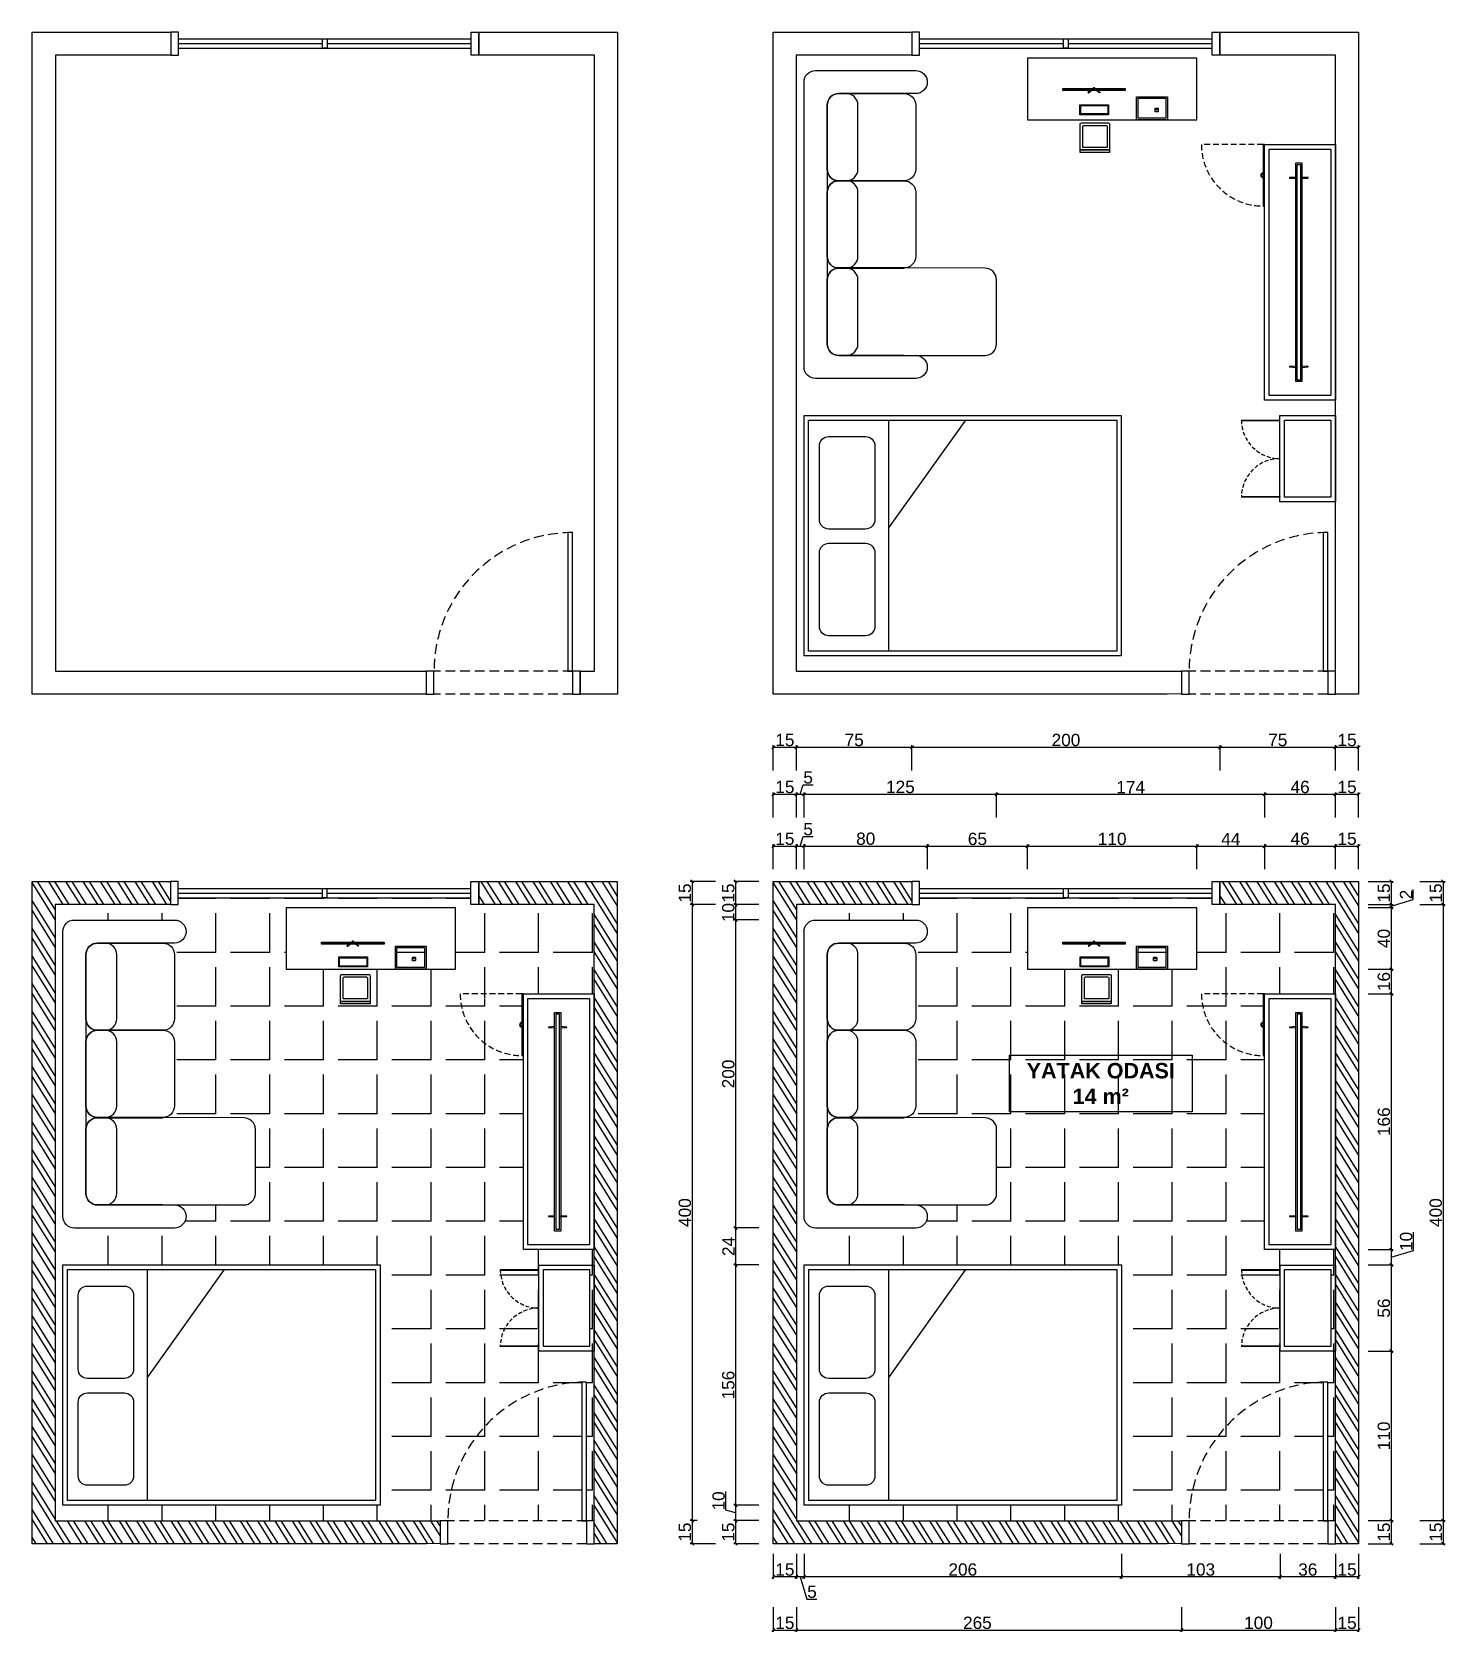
# Model space of a CAD drawing. Header units: centimetres. Extents: x 2919 to 3836, y 3691 to 4730.
import ezdxf

# ---------------------------------------------------------------- set-up
doc = ezdxf.new("R2010")
doc.units = ezdxf.units.CM
doc.linetypes.add('DASHED', pattern=[19.05, 12.7, -6.35])
doc.linetypes.add('DASHED2', pattern=[9.525, 6.35, -3.175])
for name, color, linetype in [('Duvar', 146, 'Continuous'), ('Hatch', 253, 'Continuous'), ('Kapı', 228, 'Continuous'), ('Pencere', 228, 'Continuous'), ('Tefriş', 7, 'Continuous'), ('TEXT', 8, 'Continuous'), ('Ölçüler', 8, 'Continuous')]:
    doc.layers.add(name, color=color, linetype=linetype)
doc.styles.get("Standard").update_dxf_attribs({"font": 'arial.ttf'})
doc.dimstyles.new('Ölçü01', dxfattribs={"dimtxt": 8, "dimasz": 2, "dimexe": 1.25, "dimexo": 0.625, "dimtad": 1, "dimtxsty": 'Standard', "dimblk": 'OBLIQUE', "dimcen": 2.5, "dimclrd": 256, "dimclrt": 7, "dimadec": 0, "dimazin": 0, "dimtfac": 1, "dimtmove": 0, "dimatfit": 3, "dimldrblk": 'OBLIQUE', "dimfxl": 15, "dimfxlon": 1, "dimarcsym": 0})

msp = doc.modelspace()

# ---------------------------------------------------------------- texts
at = {"layer": 'TEXT', "insert": (3558.475, 4060.244), "char_height": 10, "attachment_point": 1, "bg_fill": 16, "box_fill_scale": 1.5, "bg_fill_color": 256, "bg_fill_transparency": 0}
msp.add_mtext_dynamic_manual_height_columns('\\pxqc;{\\fArial|b1|i0|c162|p34;YATAK ODASI\\P14 m²}', width=108.6505, gutter_width=24.796, heights=[32.033], dxfattribs=at)

# ---------------------------------------------------------------- blocks, each defined once
blk = doc.blocks.new('Pencere_2m')
at = {"layer": 'Pencere'}
for p, q in [((0, 10.5), (190, 10.5)), ((0, 7.5), (93.5, 7.5)), ((0, 4.5), (190, 4.5)), ((96.5, 7.5), (190, 7.5))]:
    blk.add_line(p, q, dxfattribs=at)
for points in [[(-5, 0), (0, 0), (0, 15), (-5, 15)], [(195, 0), (190, 0), (190, 15), (195, 15)]]:
    blk.add_lwpolyline(points, close=True, dxfattribs=at)
for points in [[(93.5, 7.5), (93.5, 10.5), (96.5, 10.5), (96.5, 7.5)], [(96.5, 7.5), (96.5, 4.5), (93.5, 4.5), (93.5, 7.5)]]:
    blk.add_lwpolyline(points, dxfattribs=at)
blk = doc.blocks.new('Kapı_YatakOdası')
at = {"layer": 'Kapı'}
for p, q in [((-5, 105), (-8, 105)), ((-8, 105), (-8, 15)), ((-5, 15), (-5, 105)), ((-8, 15), (-5, 15)), ((-5, 0), (-5, 0))]:
    blk.add_line(p, q, dxfattribs=at)
at = {"layer": 'Kapı', "linetype": 'DASHED', "ltscale": 0.5}
for p, q in [((-5, 15), (-95, 15)), ((-5, 0), (-95, 0))]:
    blk.add_line(p, q, dxfattribs=at)
at = {"layer": 'Kapı'}
for points in [[(-95, 15), (-100, 15), (-100, 0), (-95, 0)], [(0, 15), (-5, 15), (-5, 0), (0, 0)]]:
    blk.add_lwpolyline(points, close=True, dxfattribs=at)
at = {"layer": 'Kapı', "linetype": 'DASHED', "ltscale": 0.5}
blk.add_arc((-5, 15), 90, 90, 180, dxfattribs=at)
blk = doc.blocks.new('Yatak_2Kişilik')
at = {"layer": 'Tefriş'}
blk.add_line((83, 151), (153, 101), dxfattribs=at)
for points in [[(0, 206), (156, 206), (156, 0), (0, 0)], [(3, 203), (153, 203), (153, 3), (3, 3)], [(153, 3), (3, 3), (3, 151), (153, 151)]]:
    blk.add_lwpolyline(points, close=True, dxfattribs=at)
for points in [[(19, 196), (67, 196, -0.414214), (73, 190), (73, 166, -0.414214), (67, 160), (19, 160, -0.414214), (13, 166), (13, 190, -0.414214)], [(88.3, 196), (136.3, 196, -0.414214), (142.3, 190), (142.3, 166, -0.414214), (136.3, 160), (88.3, 160, -0.414214), (82.3, 166), (82.3, 190, -0.414214)]]:
    blk.add_lwpolyline(points, format="xyb", close=True, dxfattribs=at)
blk = doc.blocks.new('L_Koltuk')
at = {"layer": 'Tefriş'}
for p, q in [((117.5, 64.1), (65, 64.3)), ((125, 15), (125, 56.6)), ((65, 7.5), (117.5, 7.5))]:
    blk.add_line(p, q, dxfattribs=at)
for points in [[(0, 0), (0, 185, -0.414214), (7.5, 192.5), (72.5, 192.5, -0.414214), (80, 185), (80, 185, -0.414214), (72.5, 177.5), (22.5, 177.5, 0.414214), (15, 170), (15, 15, 0.414214), (22.5, 7.5), (72.5, 7.5, -0.414214), (80, 0), (80, 0, -0.414214), (72.5, -7.5), (7.5, -7.5, -0.414214)], [(65, 120.9), (22.5, 120.9, -0.414214), (15, 128.4), (15, 170, -0.414214), (22.5, 177.5), (65, 177.5, -0.414214), (72.5, 170), (72.5, 128.4, -0.414214)], [(22.5, 120.9), (27.5, 120.9, 0.414214), (35, 128.4), (35, 170, 0.414214), (27.5, 177.5), (22.5, 177.5, 0.414214), (15, 170), (15, 128.4, 0.414214)], [(65, 64.3), (22.5, 64.3, -0.414214), (15, 71.8), (15, 113.4, -0.414214), (22.5, 120.9), (65, 120.9, -0.414214), (72.5, 113.4), (72.5, 71.8, -0.414214)], [(22.5, 64.3), (27.5, 64.3, 0.414214), (35, 71.8), (35, 113.4, 0.414214), (27.5, 120.9), (22.5, 120.9, 0.414214), (15, 113.4), (15, 71.8, 0.414214)], [(22.5, 7.5), (27.5, 7.5, 0.414214), (35, 15), (35, 56.6, 0.414214), (27.5, 64.1), (22.5, 64.1, 0.414214), (15, 56.6), (15, 15, 0.414214)]]:
    blk.add_lwpolyline(points, format="xyb", close=True, dxfattribs=at)
blk.add_lwpolyline([(65, 7.5), (22.5, 7.5, -0.414214), (15, 15), (15, 56.6, -0.414214), (22.5, 64.1), (65, 64.1)], format="xyb", dxfattribs=at)
for centre, start, end in [((117.5, 56.6), 0, 89.809), ((117.5, 15), 270, 0)]:
    blk.add_arc(centre, 7.5, start, end, dxfattribs=at)
blk = doc.blocks.new('Televizyon140cm')
at = {"layer": 'Tefriş'}
for p, q in [((-4, 132.8), (-8, 132.5)), ((-8, 132.5), (-8, 132.2)), ((-8, 132.2), (-4, 132)), ((4, 132.5), (0, 132.8)), ((0, 132), (4, 132.2)), ((4, 132.2), (4, 132.5)), ((-4, 10), (-8, 9.8)), ((-8, 9.8), (-8, 9.5)), ((-8, 9.5), (-4, 9.2)), ((-4, 0), (-4, 10)), ((-4, 9.2), (-4, 10)), ((4, 9.8), (0, 10)), ((0, 9.2), (0, 10)), ((0, 9.2), (4, 9.5)), ((4, 9.5), (4, 9.8))]:
    blk.add_line(p, q, dxfattribs=at)
for points in [[(0, 0), (-4, 0), (-4, 142), (0, 142)], [(-1, 1), (-3, 1), (-3, 141), (-1, 141)]]:
    blk.add_lwpolyline(points, close=True, dxfattribs=at)
blk = doc.blocks.new('Dolap_inceuzun')
at = {"layer": 'Tefriş'}
for p, q in [((-61, 53), (-36, 53)), ((-36, 52.5), (-61, 52.5)), ((-36, 28), (-36, 56)), ((-36, 3), (-36, 28)), ((-61, 3.5), (-36, 3.5)), ((-36, 3), (-61, 3)), ((-36, 3.5), (-36, 3))]:
    blk.add_line(p, q, dxfattribs=at)
for points in [[(-36, 56), (0, 56), (0, 0), (-36, 0)], [(-33, 53), (-3, 53), (-3, 3), (-33, 3)]]:
    blk.add_lwpolyline(points, close=True, dxfattribs=at)
at = {"layer": 'Tefriş', "linetype": 'DASHED2', "ltscale": 0.4}
for centre, start, end in [((-36, 53), 180, 270), ((-36, 3), 90, 180)]:
    blk.add_arc(centre, 25, start, end, dxfattribs=at)
blk = doc.blocks.new('Ünite_tekkapak')
at = {"linetype": 'DASHED', "ltscale": 0.3}
blk.add_line((-47, 166), (-87, 166), dxfattribs=at)
blk.add_lwpolyline([(-46, 166), (-47, 166), (-47, 126), (-46, 126)], close=True)
blk.add_arc((-47, 166), 40, 180, 270, dxfattribs=at)
at = {"layer": 'Tefriş'}
blk.add_line((-46, 162.5), (-46, 163), dxfattribs=at)
for points in [[(0, 0), (-46, 0), (-46, 166), (0, 166)], [(-3, 3), (-43, 3), (-43, 163), (-3, 163)]]:
    blk.add_lwpolyline(points, close=True, dxfattribs=at)
for radius in [1.5, 1.06]:
    blk.add_arc((-47, 146), radius, 90, 270, dxfattribs=at)
blk = doc.blocks.new('Mouse')
at = {"layer": 'Tefriş'}
blk.add_lwpolyline([(0.5, 2), (0.5, 0.5, -0.414214), (0, 0), (-1, 0, -0.414214), (-1.5, 0.5), (-1.5, 2, -0.414214), (-1, 2.5), (0, 2.5, -0.414214)], format="xyb", close=True, dxfattribs=at)
blk.add_lwpolyline([(-0.5, 2.5), (-0.5, 1.5), (-1.5, 1.5), (0.5, 1.5)], dxfattribs=at)
blk = doc.blocks.new('Mousepad')
at = {"layer": 'Tefriş'}
for points in [[(20, -15), (0, -15), (0, 0), (20, 0)], [(19, -14), (1, -14), (1, -1), (19, -1)]]:
    blk.add_lwpolyline(points, close=True, dxfattribs=at)
blk = doc.blocks.new('Monitör')
at = {"layer": 'Tefriş'}
for p, q in [((19.9, 0.4), (19.5, 0)), ((20.3, 0), (19.9, 0.4)), ((20.3, 0), (20.7, 0.4)), ((20.7, 0.4), (21.1, 0)), ((17.9, -1.3), (16.4, -2.6)), ((16.4, -2.6), (16.8, -2.7)), ((16.8, -2.7), (18.6, -1.3)), ((23.8, -2.7), (22, -1.3)), ((22.7, -1.3), (24.2, -2.6)), ((24.2, -2.6), (23.8, -2.7))]:
    blk.add_line(p, q, dxfattribs=at)
for points in [[(0, 0), (40.6, 0), (40.6, -1.3), (0, -1.3)], [(0.3, -0.3), (40.3, -0.3), (40.3, -1), (0.3, -1)]]:
    blk.add_lwpolyline(points, close=True, dxfattribs=at)
for radius in [0.544, 0.37]:
    blk.add_arc((20.3, 0), radius, 41.17, 138.83, dxfattribs=at)
blk = doc.blocks.new('klavye')
at = {"layer": 'Tefriş'}
for points in [[(-18.6, 6.4), (0, 6.4), (0, 0), (-18.6, 0)], [(-18.1, 5.9), (-0.5, 5.9), (-0.5, 0.5), (-18.1, 0.5)]]:
    blk.add_lwpolyline(points, close=True, dxfattribs=at)
blk = doc.blocks.new('Masa')
at = {"layer": 'Tefriş'}
blk.add_lwpolyline([(-113, 33), (-113, -7), (-3, -7), (-3, 33)], close=True, dxfattribs=at)
blk = doc.blocks.new('Sandalye')
at = {"layer": 'Tefriş'}
for points in [[(0.8, 19.1), (18.3, 19.1, -0.414214), (19.1, 18.3), (19.1, 1.6), (0, 1.6), (0, 18.3, -0.414214)], [(2.4, 17.5), (16.7, 17.5, -0.414214), (17.5, 16.7), (17.5, 3.2), (1.6, 3.2), (1.6, 16.7, -0.414214)]]:
    blk.add_lwpolyline(points, format="xyb", close=True, dxfattribs=at)
blk.add_lwpolyline([(0, 1.6), (19.1, 1.6), (19.1, 0), (0, 0)], close=True, dxfattribs=at)
blk = doc.blocks.new('_Oblique')
at = {"color": 0, "linetype": 'ByBlock', "lineweight": -2}
blk.add_line((-0.5, -0.5), (0.5, 0.5), dxfattribs=at)
blk = doc.blocks.new('*D54')
at = {"layer": 'Defpoints', "color": 0, "transparency": 16777216}
for p in [(3415.2, 4201.1), (3400.2, 4178.1), (3415.2, 4178.1)]:
    blk.add_point(p, dxfattribs=at)
at = {"layer": 'Ölçüler', "color": 0, "lineweight": -2, "transparency": 16777216}
for p, q in [((3400.2, 4186.1), (3400.2, 4202.3)), ((3415.2, 4186.1), (3415.2, 4202.3))]:
    blk.add_line(p, q, dxfattribs=at)
at = {"layer": 'Ölçüler', "lineweight": -2, "transparency": 16777216}
blk.add_line((3400.2, 4201.1), (3415.2, 4201.1), dxfattribs=at)
at = {"layer": 'Ölçüler', "lineweight": -2, "transparency": 16777216, "xscale": 2, "yscale": 2, "zscale": 2, "rotation": 180}
blk.add_blockref('_Oblique', (3400.2, 4201.1), dxfattribs=at)
at = {"layer": 'Ölçüler', "lineweight": -2, "transparency": 16777216, "xscale": 2, "yscale": 2, "zscale": 2}
blk.add_blockref('_Oblique', (3415.2, 4201.1), dxfattribs=at)
at = {"layer": 'Ölçüler', "color": 7, "transparency": 16777216, "insert": (3407.7, 4205.8), "char_height": 8, "attachment_point": 5}
blk.add_mtext('15', dxfattribs=at)
blk = doc.blocks.new('*D57')
at = {"layer": 'Defpoints', "color": 0, "transparency": 16777216}
for p in [(3420.2, 4201.1), (3415.2, 4178.1), (3420.2, 4145.6)]:
    blk.add_point(p, dxfattribs=at)
at = {"layer": 'Ölçüler', "color": 0, "lineweight": -2, "transparency": 16777216}
for p, q in [((3415.2, 4186.1), (3415.2, 4202.3)), ((3420.2, 4186.1), (3420.2, 4202.3))]:
    blk.add_line(p, q, dxfattribs=at)
at = {"layer": 'Ölçüler', "lineweight": -2, "transparency": 16777216}
for p, q in [((3415.2, 4201.1), (3420.2, 4201.1)), ((3417.7, 4201.1), (3419.5, 4207.3)), ((3419.5, 4207.3), (3426.1, 4207.3))]:
    blk.add_line(p, q, dxfattribs=at)
at = {"layer": 'Ölçüler', "lineweight": -2, "transparency": 16777216, "xscale": 2, "yscale": 2, "zscale": 2, "rotation": 180}
blk.add_blockref('_Oblique', (3415.2, 4201.1), dxfattribs=at)
at = {"layer": 'Ölçüler', "lineweight": -2, "transparency": 16777216, "xscale": 2, "yscale": 2, "zscale": 2}
blk.add_blockref('_Oblique', (3420.2, 4201.1), dxfattribs=at)
at = {"layer": 'Ölçüler', "color": 7, "transparency": 16777216, "insert": (3422.8, 4212), "char_height": 8, "attachment_point": 5}
blk.add_mtext('5', dxfattribs=at)
blk = doc.blocks.new('*D58')
at = {"layer": 'Defpoints', "color": 0, "transparency": 16777216}
for p in [(3500.2, 4201.1), (3420.2, 4145.6), (3500.2, 4145.6)]:
    blk.add_point(p, dxfattribs=at)
at = {"layer": 'Ölçüler', "color": 0, "lineweight": -2, "transparency": 16777216}
for p, q in [((3420.2, 4186.1), (3420.2, 4202.3)), ((3500.2, 4186.1), (3500.2, 4202.3))]:
    blk.add_line(p, q, dxfattribs=at)
at = {"layer": 'Ölçüler', "lineweight": -2, "transparency": 16777216}
blk.add_line((3420.2, 4201.1), (3500.2, 4201.1), dxfattribs=at)
at = {"layer": 'Ölçüler', "lineweight": -2, "transparency": 16777216, "xscale": 2, "yscale": 2, "zscale": 2, "rotation": 180}
blk.add_blockref('_Oblique', (3420.2, 4201.1), dxfattribs=at)
at = {"layer": 'Ölçüler', "lineweight": -2, "transparency": 16777216, "xscale": 2, "yscale": 2, "zscale": 2}
blk.add_blockref('_Oblique', (3500.2, 4201.1), dxfattribs=at)
at = {"layer": 'Ölçüler', "color": 7, "transparency": 16777216, "insert": (3460.2, 4205.8), "char_height": 8, "attachment_point": 5}
blk.add_mtext('80', dxfattribs=at)
blk = doc.blocks.new('*D59')
at = {"layer": 'Defpoints', "color": 0, "transparency": 16777216}
for p in [(3565.2, 4201), (3565.2, 4161.1), (3500.2, 4145.6)]:
    blk.add_point(p, dxfattribs=at)
at = {"layer": 'Ölçüler', "color": 0, "lineweight": -2, "transparency": 16777216}
for p, q in [((3500.2, 4186), (3500.2, 4202.2)), ((3565.2, 4186), (3565.2, 4202.2))]:
    blk.add_line(p, q, dxfattribs=at)
at = {"layer": 'Ölçüler', "lineweight": -2, "transparency": 16777216}
blk.add_line((3500.2, 4201), (3565.2, 4201), dxfattribs=at)
at = {"layer": 'Ölçüler', "lineweight": -2, "transparency": 16777216, "xscale": 2, "yscale": 2, "zscale": 2, "rotation": 180}
blk.add_blockref('_Oblique', (3500.2, 4201), dxfattribs=at)
at = {"layer": 'Ölçüler', "lineweight": -2, "transparency": 16777216, "xscale": 2, "yscale": 2, "zscale": 2}
blk.add_blockref('_Oblique', (3565.2, 4201), dxfattribs=at)
at = {"layer": 'Ölçüler', "color": 7, "transparency": 16777216, "insert": (3532.7, 4205.7), "char_height": 8, "attachment_point": 5}
blk.add_mtext('65', dxfattribs=at)
blk = doc.blocks.new('*D60')
at = {"layer": 'Defpoints', "color": 0, "transparency": 16777216}
for p in [(3675.2, 4201), (3565.2, 4161.1), (3675.2, 4161.1)]:
    blk.add_point(p, dxfattribs=at)
at = {"layer": 'Ölçüler', "color": 0, "lineweight": -2, "transparency": 16777216}
for p, q in [((3565.2, 4186), (3565.2, 4202.2)), ((3675.2, 4186), (3675.2, 4202.2))]:
    blk.add_line(p, q, dxfattribs=at)
at = {"layer": 'Ölçüler', "lineweight": -2, "transparency": 16777216}
blk.add_line((3565.2, 4201), (3675.2, 4201), dxfattribs=at)
at = {"layer": 'Ölçüler', "lineweight": -2, "transparency": 16777216, "xscale": 2, "yscale": 2, "zscale": 2, "rotation": 180}
blk.add_blockref('_Oblique', (3565.2, 4201), dxfattribs=at)
at = {"layer": 'Ölçüler', "lineweight": -2, "transparency": 16777216, "xscale": 2, "yscale": 2, "zscale": 2}
blk.add_blockref('_Oblique', (3675.2, 4201), dxfattribs=at)
at = {"layer": 'Ölçüler', "color": 7, "transparency": 16777216, "insert": (3620.2, 4205.7), "char_height": 8, "attachment_point": 5}
blk.add_mtext('110', dxfattribs=at)
blk = doc.blocks.new('*D61')
at = {"layer": 'Defpoints', "color": 0, "transparency": 16777216}
for p in [(3719.2, 4201), (3675.2, 4161.1), (3719.2, 4105.1)]:
    blk.add_point(p, dxfattribs=at)
at = {"layer": 'Ölçüler', "color": 0, "lineweight": -2, "transparency": 16777216}
for p, q in [((3675.2, 4186), (3675.2, 4202.2)), ((3719.2, 4186), (3719.2, 4202.2))]:
    blk.add_line(p, q, dxfattribs=at)
at = {"layer": 'Ölçüler', "lineweight": -2, "transparency": 16777216}
blk.add_line((3675.2, 4201), (3719.2, 4201), dxfattribs=at)
at = {"layer": 'Ölçüler', "lineweight": -2, "transparency": 16777216, "xscale": 2, "yscale": 2, "zscale": 2, "rotation": 180}
blk.add_blockref('_Oblique', (3675.2, 4201), dxfattribs=at)
at = {"layer": 'Ölçüler', "lineweight": -2, "transparency": 16777216, "xscale": 2, "yscale": 2, "zscale": 2}
blk.add_blockref('_Oblique', (3719.2, 4201), dxfattribs=at)
at = {"layer": 'Ölçüler', "color": 7, "transparency": 16777216, "insert": (3697.2, 4205.6), "char_height": 8, "attachment_point": 5}
blk.add_mtext('44', dxfattribs=at)
blk = doc.blocks.new('*D62')
at = {"layer": 'Defpoints', "color": 0, "transparency": 16777216}
for p in [(3765.2, 4201.1), (3719.2, 4105.1), (3765.2, 4105.1)]:
    blk.add_point(p, dxfattribs=at)
at = {"layer": 'Ölçüler', "color": 0, "lineweight": -2, "transparency": 16777216}
for p, q in [((3719.2, 4186.1), (3719.2, 4202.3)), ((3765.2, 4186.1), (3765.2, 4202.3))]:
    blk.add_line(p, q, dxfattribs=at)
at = {"layer": 'Ölçüler', "lineweight": -2, "transparency": 16777216}
blk.add_line((3719.2, 4201.1), (3765.2, 4201.1), dxfattribs=at)
at = {"layer": 'Ölçüler', "lineweight": -2, "transparency": 16777216, "xscale": 2, "yscale": 2, "zscale": 2, "rotation": 180}
blk.add_blockref('_Oblique', (3719.2, 4201.1), dxfattribs=at)
at = {"layer": 'Ölçüler', "lineweight": -2, "transparency": 16777216, "xscale": 2, "yscale": 2, "zscale": 2}
blk.add_blockref('_Oblique', (3765.2, 4201.1), dxfattribs=at)
at = {"layer": 'Ölçüler', "color": 7, "transparency": 16777216, "insert": (3742.2, 4205.8), "char_height": 8, "attachment_point": 5}
blk.add_mtext('46', dxfattribs=at)
blk = doc.blocks.new('*D63')
at = {"layer": 'Defpoints', "color": 0, "transparency": 16777216}
for p in [(3780.2, 4201.1), (3780.2, 4178.1), (3765.2, 4105.1)]:
    blk.add_point(p, dxfattribs=at)
at = {"layer": 'Ölçüler', "color": 0, "lineweight": -2, "transparency": 16777216}
for p, q in [((3765.2, 4186.1), (3765.2, 4202.3)), ((3780.2, 4186.1), (3780.2, 4202.3))]:
    blk.add_line(p, q, dxfattribs=at)
at = {"layer": 'Ölçüler', "lineweight": -2, "transparency": 16777216}
blk.add_line((3765.2, 4201.1), (3780.2, 4201.1), dxfattribs=at)
at = {"layer": 'Ölçüler', "lineweight": -2, "transparency": 16777216, "xscale": 2, "yscale": 2, "zscale": 2, "rotation": 180}
blk.add_blockref('_Oblique', (3765.2, 4201.1), dxfattribs=at)
at = {"layer": 'Ölçüler', "lineweight": -2, "transparency": 16777216, "xscale": 2, "yscale": 2, "zscale": 2}
blk.add_blockref('_Oblique', (3780.2, 4201.1), dxfattribs=at)
at = {"layer": 'Ölçüler', "color": 7, "transparency": 16777216, "insert": (3772.7, 4205.8), "char_height": 8, "attachment_point": 5}
blk.add_mtext('15', dxfattribs=at)
blk = doc.blocks.new('*D64')
at = {"layer": 'Defpoints', "color": 0, "transparency": 16777216}
for p in [(3415.2, 4234.7), (3400.2, 4178.1), (3415.2, 4178.1)]:
    blk.add_point(p, dxfattribs=at)
at = {"layer": 'Ölçüler', "color": 0, "lineweight": -2, "transparency": 16777216}
for p, q in [((3400.2, 4219.7), (3400.2, 4235.9)), ((3415.2, 4219.7), (3415.2, 4235.9))]:
    blk.add_line(p, q, dxfattribs=at)
at = {"layer": 'Ölçüler', "lineweight": -2, "transparency": 16777216}
blk.add_line((3400.2, 4234.7), (3415.2, 4234.7), dxfattribs=at)
at = {"layer": 'Ölçüler', "lineweight": -2, "transparency": 16777216, "xscale": 2, "yscale": 2, "zscale": 2, "rotation": 180}
blk.add_blockref('_Oblique', (3400.2, 4234.7), dxfattribs=at)
at = {"layer": 'Ölçüler', "lineweight": -2, "transparency": 16777216, "xscale": 2, "yscale": 2, "zscale": 2}
blk.add_blockref('_Oblique', (3415.2, 4234.7), dxfattribs=at)
at = {"layer": 'Ölçüler', "color": 7, "transparency": 16777216, "insert": (3407.7, 4239.4), "char_height": 8, "attachment_point": 5}
blk.add_mtext('15', dxfattribs=at)
blk = doc.blocks.new('*D65')
at = {"layer": 'Defpoints', "color": 0, "transparency": 16777216}
for p in [(3420.2, 4234.7), (3415.2, 4178.1), (3420.2, 4145.6)]:
    blk.add_point(p, dxfattribs=at)
at = {"layer": 'Ölçüler', "lineweight": -2, "transparency": 16777216}
for p, q in [((3417.7, 4234.7), (3419.5, 4240.9)), ((3419.5, 4240.9), (3426.1, 4240.9)), ((3415.2, 4234.7), (3420.2, 4234.7))]:
    blk.add_line(p, q, dxfattribs=at)
at = {"layer": 'Ölçüler', "color": 0, "lineweight": -2, "transparency": 16777216}
for p, q in [((3415.2, 4219.7), (3415.2, 4235.9)), ((3420.2, 4219.7), (3420.2, 4235.9))]:
    blk.add_line(p, q, dxfattribs=at)
at = {"layer": 'Ölçüler', "lineweight": -2, "transparency": 16777216, "xscale": 2, "yscale": 2, "zscale": 2, "rotation": 180}
blk.add_blockref('_Oblique', (3415.2, 4234.7), dxfattribs=at)
at = {"layer": 'Ölçüler', "lineweight": -2, "transparency": 16777216, "xscale": 2, "yscale": 2, "zscale": 2}
blk.add_blockref('_Oblique', (3420.2, 4234.7), dxfattribs=at)
at = {"layer": 'Ölçüler', "color": 7, "transparency": 16777216, "insert": (3422.8, 4245.6), "char_height": 8, "attachment_point": 5}
blk.add_mtext('5', dxfattribs=at)
blk = doc.blocks.new('*D66')
at = {"layer": 'Defpoints', "color": 0, "transparency": 16777216}
for p in [(3545.2, 4234.7), (3420.2, 4145.6), (3545.2, 4017.2)]:
    blk.add_point(p, dxfattribs=at)
at = {"layer": 'Ölçüler', "color": 0, "lineweight": -2, "transparency": 16777216}
for p, q in [((3420.2, 4219.7), (3420.2, 4235.9)), ((3545.2, 4219.7), (3545.2, 4235.9))]:
    blk.add_line(p, q, dxfattribs=at)
at = {"layer": 'Ölçüler', "lineweight": -2, "transparency": 16777216}
blk.add_line((3420.2, 4234.7), (3545.2, 4234.7), dxfattribs=at)
at = {"layer": 'Ölçüler', "lineweight": -2, "transparency": 16777216, "xscale": 2, "yscale": 2, "zscale": 2, "rotation": 180}
blk.add_blockref('_Oblique', (3420.2, 4234.7), dxfattribs=at)
at = {"layer": 'Ölçüler', "lineweight": -2, "transparency": 16777216, "xscale": 2, "yscale": 2, "zscale": 2}
blk.add_blockref('_Oblique', (3545.2, 4234.7), dxfattribs=at)
at = {"layer": 'Ölçüler', "color": 7, "transparency": 16777216, "insert": (3482.7, 4239.4), "char_height": 8, "attachment_point": 5}
blk.add_mtext('125', dxfattribs=at)
blk = doc.blocks.new('*D67')
at = {"layer": 'Defpoints', "color": 0, "transparency": 16777216}
for p in [(3719.2, 4234.7), (3545.2, 4017.2), (3719.2, 3939.1)]:
    blk.add_point(p, dxfattribs=at)
at = {"layer": 'Ölçüler', "color": 0, "lineweight": -2, "transparency": 16777216}
for p, q in [((3545.2, 4219.7), (3545.2, 4235.9)), ((3719.2, 4219.7), (3719.2, 4235.9))]:
    blk.add_line(p, q, dxfattribs=at)
at = {"layer": 'Ölçüler', "lineweight": -2, "transparency": 16777216}
blk.add_line((3545.2, 4234.7), (3719.2, 4234.7), dxfattribs=at)
at = {"layer": 'Ölçüler', "lineweight": -2, "transparency": 16777216, "xscale": 2, "yscale": 2, "zscale": 2, "rotation": 180}
blk.add_blockref('_Oblique', (3545.2, 4234.7), dxfattribs=at)
at = {"layer": 'Ölçüler', "lineweight": -2, "transparency": 16777216, "xscale": 2, "yscale": 2, "zscale": 2}
blk.add_blockref('_Oblique', (3719.2, 4234.7), dxfattribs=at)
at = {"layer": 'Ölçüler', "color": 7, "transparency": 16777216, "insert": (3632.2, 4239.3), "char_height": 8, "attachment_point": 5}
blk.add_mtext('174', dxfattribs=at)
blk = doc.blocks.new('*D68')
at = {"layer": 'Defpoints', "color": 0, "transparency": 16777216}
for p in [(3765.2, 4234.7), (3719.2, 3939.1), (3765.2, 3939.1)]:
    blk.add_point(p, dxfattribs=at)
at = {"layer": 'Ölçüler', "color": 0, "lineweight": -2, "transparency": 16777216}
for p, q in [((3719.2, 4219.7), (3719.2, 4235.9)), ((3765.2, 4219.7), (3765.2, 4235.9))]:
    blk.add_line(p, q, dxfattribs=at)
at = {"layer": 'Ölçüler', "lineweight": -2, "transparency": 16777216}
blk.add_line((3719.2, 4234.7), (3765.2, 4234.7), dxfattribs=at)
at = {"layer": 'Ölçüler', "lineweight": -2, "transparency": 16777216, "xscale": 2, "yscale": 2, "zscale": 2, "rotation": 180}
blk.add_blockref('_Oblique', (3719.2, 4234.7), dxfattribs=at)
at = {"layer": 'Ölçüler', "lineweight": -2, "transparency": 16777216, "xscale": 2, "yscale": 2, "zscale": 2}
blk.add_blockref('_Oblique', (3765.2, 4234.7), dxfattribs=at)
at = {"layer": 'Ölçüler', "color": 7, "transparency": 16777216, "insert": (3742.2, 4239.4), "char_height": 8, "attachment_point": 5}
blk.add_mtext('46', dxfattribs=at)
blk = doc.blocks.new('*D69')
at = {"layer": 'Defpoints', "color": 0, "transparency": 16777216}
for p in [(3780.2, 4234.7), (3765.2, 3939.1), (3780.2, 3939.1)]:
    blk.add_point(p, dxfattribs=at)
at = {"layer": 'Ölçüler', "color": 0, "lineweight": -2, "transparency": 16777216}
for p, q in [((3765.2, 4219.7), (3765.2, 4235.9)), ((3780.2, 4219.7), (3780.2, 4235.9))]:
    blk.add_line(p, q, dxfattribs=at)
at = {"layer": 'Ölçüler', "lineweight": -2, "transparency": 16777216}
blk.add_line((3765.2, 4234.7), (3780.2, 4234.7), dxfattribs=at)
at = {"layer": 'Ölçüler', "lineweight": -2, "transparency": 16777216, "xscale": 2, "yscale": 2, "zscale": 2, "rotation": 180}
blk.add_blockref('_Oblique', (3765.2, 4234.7), dxfattribs=at)
at = {"layer": 'Ölçüler', "lineweight": -2, "transparency": 16777216, "xscale": 2, "yscale": 2, "zscale": 2}
blk.add_blockref('_Oblique', (3780.2, 4234.7), dxfattribs=at)
at = {"layer": 'Ölçüler', "color": 7, "transparency": 16777216, "insert": (3772.7, 4239.4), "char_height": 8, "attachment_point": 5}
blk.add_mtext('15', dxfattribs=at)
blk = doc.blocks.new('*D70')
at = {"layer": 'Defpoints', "color": 0, "transparency": 16777216}
for p in [(3415.2, 4265.2), (3400.2, 4178.1), (3415.2, 4178.1)]:
    blk.add_point(p, dxfattribs=at)
at = {"layer": 'Ölçüler', "color": 0, "lineweight": -2, "transparency": 16777216}
for p, q in [((3400.2, 4250.2), (3400.2, 4266.5)), ((3415.2, 4250.2), (3415.2, 4266.5))]:
    blk.add_line(p, q, dxfattribs=at)
at = {"layer": 'Ölçüler', "lineweight": -2, "transparency": 16777216}
blk.add_line((3400.2, 4265.2), (3415.2, 4265.2), dxfattribs=at)
at = {"layer": 'Ölçüler', "lineweight": -2, "transparency": 16777216, "xscale": 2, "yscale": 2, "zscale": 2, "rotation": 180}
blk.add_blockref('_Oblique', (3400.2, 4265.2), dxfattribs=at)
at = {"layer": 'Ölçüler', "lineweight": -2, "transparency": 16777216, "xscale": 2, "yscale": 2, "zscale": 2}
blk.add_blockref('_Oblique', (3415.2, 4265.2), dxfattribs=at)
at = {"layer": 'Ölçüler', "color": 7, "transparency": 16777216, "insert": (3407.7, 4269.9), "char_height": 8, "attachment_point": 5}
blk.add_mtext('15', dxfattribs=at)
blk = doc.blocks.new('*D71')
at = {"layer": 'Defpoints', "color": 0, "transparency": 16777216}
for p in [(3490.2, 4265.2), (3415.2, 4178.1), (3490.2, 4178.1)]:
    blk.add_point(p, dxfattribs=at)
at = {"layer": 'Ölçüler', "color": 0, "lineweight": -2, "transparency": 16777216}
for p, q in [((3415.2, 4250.2), (3415.2, 4266.5)), ((3490.2, 4250.2), (3490.2, 4266.5))]:
    blk.add_line(p, q, dxfattribs=at)
at = {"layer": 'Ölçüler', "lineweight": -2, "transparency": 16777216}
blk.add_line((3415.2, 4265.2), (3490.2, 4265.2), dxfattribs=at)
at = {"layer": 'Ölçüler', "lineweight": -2, "transparency": 16777216, "xscale": 2, "yscale": 2, "zscale": 2, "rotation": 180}
blk.add_blockref('_Oblique', (3415.2, 4265.2), dxfattribs=at)
at = {"layer": 'Ölçüler', "lineweight": -2, "transparency": 16777216, "xscale": 2, "yscale": 2, "zscale": 2}
blk.add_blockref('_Oblique', (3490.2, 4265.2), dxfattribs=at)
at = {"layer": 'Ölçüler', "color": 7, "transparency": 16777216, "insert": (3452.7, 4269.9), "char_height": 8, "attachment_point": 5}
blk.add_mtext('75', dxfattribs=at)
blk = doc.blocks.new('*D72')
at = {"layer": 'Defpoints', "color": 0, "transparency": 16777216}
for p in [(3690.2, 4265.2), (3490.2, 4178.1), (3690.2, 4178.1)]:
    blk.add_point(p, dxfattribs=at)
at = {"layer": 'Ölçüler', "color": 0, "lineweight": -2, "transparency": 16777216}
for p, q in [((3490.2, 4250.2), (3490.2, 4266.5)), ((3690.2, 4250.2), (3690.2, 4266.5))]:
    blk.add_line(p, q, dxfattribs=at)
at = {"layer": 'Ölçüler', "lineweight": -2, "transparency": 16777216}
blk.add_line((3490.2, 4265.2), (3690.2, 4265.2), dxfattribs=at)
at = {"layer": 'Ölçüler', "lineweight": -2, "transparency": 16777216, "xscale": 2, "yscale": 2, "zscale": 2, "rotation": 180}
blk.add_blockref('_Oblique', (3490.2, 4265.2), dxfattribs=at)
at = {"layer": 'Ölçüler', "lineweight": -2, "transparency": 16777216, "xscale": 2, "yscale": 2, "zscale": 2}
blk.add_blockref('_Oblique', (3690.2, 4265.2), dxfattribs=at)
at = {"layer": 'Ölçüler', "color": 7, "transparency": 16777216, "insert": (3590.2, 4269.9), "char_height": 8, "attachment_point": 5}
blk.add_mtext('200', dxfattribs=at)
blk = doc.blocks.new('*D73')
at = {"layer": 'Defpoints', "color": 0, "transparency": 16777216}
for p in [(3765.2, 4265.2), (3690.2, 4178.1), (3765.2, 4163.1)]:
    blk.add_point(p, dxfattribs=at)
at = {"layer": 'Ölçüler', "color": 0, "lineweight": -2, "transparency": 16777216}
for p, q in [((3690.2, 4250.2), (3690.2, 4266.5)), ((3765.2, 4250.2), (3765.2, 4266.5))]:
    blk.add_line(p, q, dxfattribs=at)
at = {"layer": 'Ölçüler', "lineweight": -2, "transparency": 16777216}
blk.add_line((3690.2, 4265.2), (3765.2, 4265.2), dxfattribs=at)
at = {"layer": 'Ölçüler', "lineweight": -2, "transparency": 16777216, "xscale": 2, "yscale": 2, "zscale": 2, "rotation": 180}
blk.add_blockref('_Oblique', (3690.2, 4265.2), dxfattribs=at)
at = {"layer": 'Ölçüler', "lineweight": -2, "transparency": 16777216, "xscale": 2, "yscale": 2, "zscale": 2}
blk.add_blockref('_Oblique', (3765.2, 4265.2), dxfattribs=at)
at = {"layer": 'Ölçüler', "color": 7, "transparency": 16777216, "insert": (3727.7, 4269.9), "char_height": 8, "attachment_point": 5}
blk.add_mtext('75', dxfattribs=at)
blk = doc.blocks.new('*D74')
at = {"layer": 'Defpoints', "color": 0, "transparency": 16777216}
for p in [(3780.2, 4265.2), (3780.2, 4178.1), (3765.2, 4163.1)]:
    blk.add_point(p, dxfattribs=at)
at = {"layer": 'Ölçüler', "color": 0, "lineweight": -2, "transparency": 16777216}
for p, q in [((3765.2, 4250.2), (3765.2, 4266.5)), ((3780.2, 4250.2), (3780.2, 4266.5))]:
    blk.add_line(p, q, dxfattribs=at)
at = {"layer": 'Ölçüler', "lineweight": -2, "transparency": 16777216}
blk.add_line((3765.2, 4265.2), (3780.2, 4265.2), dxfattribs=at)
at = {"layer": 'Ölçüler', "lineweight": -2, "transparency": 16777216, "xscale": 2, "yscale": 2, "zscale": 2, "rotation": 180}
blk.add_blockref('_Oblique', (3765.2, 4265.2), dxfattribs=at)
at = {"layer": 'Ölçüler', "lineweight": -2, "transparency": 16777216, "xscale": 2, "yscale": 2, "zscale": 2}
blk.add_blockref('_Oblique', (3780.2, 4265.2), dxfattribs=at)
at = {"layer": 'Ölçüler', "color": 7, "transparency": 16777216, "insert": (3772.7, 4269.9), "char_height": 8, "attachment_point": 5}
blk.add_mtext('15', dxfattribs=at)
blk = doc.blocks.new('*D75')
at = {"layer": 'Defpoints', "color": 0, "transparency": 16777216}
for p in [(3780.2, 4178.1), (3780.2, 4163.1), (3801.4, 4163.1)]:
    blk.add_point(p, dxfattribs=at)
at = {"layer": 'Ölçüler', "color": 0, "lineweight": -2, "transparency": 16777216}
for p, q in [((3786.4, 4178.1), (3802.6, 4178.1)), ((3786.4, 4163.1), (3802.6, 4163.1))]:
    blk.add_line(p, q, dxfattribs=at)
at = {"layer": 'Ölçüler', "lineweight": -2, "transparency": 16777216}
blk.add_line((3801.4, 4178.1), (3801.4, 4163.1), dxfattribs=at)
at = {"layer": 'Ölçüler', "lineweight": -2, "transparency": 16777216, "xscale": 2, "yscale": 2, "zscale": 2}
for p, rotation in [((3801.4, 4178.1), 90), ((3801.4, 4163.1), 270)]:
    blk.add_blockref('_Oblique', p, dxfattribs=dict(at, rotation=rotation))
at = {"layer": 'Ölçüler', "color": 7, "transparency": 16777216, "insert": (3796.6, 4170.6), "char_height": 8, "attachment_point": 5, "rotation": 90}
blk.add_mtext('15', dxfattribs=at)
blk = doc.blocks.new('*D77')
at = {"layer": 'Defpoints', "color": 0, "transparency": 16777216}
for p in [(3675.2, 4161.1), (3780.2, 4163.1), (3801.4, 4161.1)]:
    blk.add_point(p, dxfattribs=at)
at = {"layer": 'Ölçüler', "lineweight": -2, "transparency": 16777216}
for p, q in [((3801.4, 4162.1), (3815.6, 4166.3)), ((3815.6, 4166.3), (3815.6, 4172.9)), ((3801.4, 4163.1), (3801.4, 4161.1))]:
    blk.add_line(p, q, dxfattribs=at)
at = {"layer": 'Ölçüler', "color": 0, "lineweight": -2, "transparency": 16777216}
for p, q in [((3786.4, 4163.1), (3802.6, 4163.1)), ((3786.4, 4161.1), (3802.6, 4161.1))]:
    blk.add_line(p, q, dxfattribs=at)
at = {"layer": 'Ölçüler', "lineweight": -2, "transparency": 16777216, "xscale": 2, "yscale": 2, "zscale": 2}
for p, rotation in [((3801.4, 4163.1), 90), ((3801.4, 4161.1), 270)]:
    blk.add_blockref('_Oblique', p, dxfattribs=dict(at, rotation=rotation))
at = {"layer": 'Ölçüler', "color": 7, "transparency": 16777216, "insert": (3811, 4169.6), "char_height": 8, "attachment_point": 5, "rotation": 90}
blk.add_mtext('2', dxfattribs=at)
blk = doc.blocks.new('*D78')
at = {"layer": 'Defpoints', "color": 0, "transparency": 16777216}
for p in [(3675.2, 4161.1), (3675.2, 4121.1), (3801.4, 4121.1)]:
    blk.add_point(p, dxfattribs=at)
at = {"layer": 'Ölçüler', "color": 0, "lineweight": -2, "transparency": 16777216}
for p, q in [((3786.4, 4161.1), (3802.6, 4161.1)), ((3786.4, 4121.1), (3802.6, 4121.1))]:
    blk.add_line(p, q, dxfattribs=at)
at = {"layer": 'Ölçüler', "lineweight": -2, "transparency": 16777216}
blk.add_line((3801.4, 4161.1), (3801.4, 4121.1), dxfattribs=at)
at = {"layer": 'Ölçüler', "lineweight": -2, "transparency": 16777216, "xscale": 2, "yscale": 2, "zscale": 2}
for p, rotation in [((3801.4, 4161.1), 90), ((3801.4, 4121.1), 270)]:
    blk.add_blockref('_Oblique', p, dxfattribs=dict(at, rotation=rotation))
at = {"layer": 'Ölçüler', "color": 7, "transparency": 16777216, "insert": (3796.6, 4141.1), "char_height": 8, "attachment_point": 5, "rotation": 90}
blk.add_mtext('40', dxfattribs=at)
blk = doc.blocks.new('*D79')
at = {"layer": 'Defpoints', "color": 0, "transparency": 16777216}
for p in [(3675.2, 4121.1), (3765.2, 4105.1), (3801.4, 4105.1)]:
    blk.add_point(p, dxfattribs=at)
at = {"layer": 'Ölçüler', "color": 0, "lineweight": -2, "transparency": 16777216}
for p, q in [((3786.4, 4121.1), (3802.6, 4121.1)), ((3786.4, 4105.1), (3802.6, 4105.1))]:
    blk.add_line(p, q, dxfattribs=at)
at = {"layer": 'Ölçüler', "lineweight": -2, "transparency": 16777216}
blk.add_line((3801.4, 4121.1), (3801.4, 4105.1), dxfattribs=at)
at = {"layer": 'Ölçüler', "lineweight": -2, "transparency": 16777216, "xscale": 2, "yscale": 2, "zscale": 2}
for p, rotation in [((3801.4, 4121.1), 90), ((3801.4, 4105.1), 270)]:
    blk.add_blockref('_Oblique', p, dxfattribs=dict(at, rotation=rotation))
at = {"layer": 'Ölçüler', "color": 7, "transparency": 16777216, "insert": (3796.6, 4113.1), "char_height": 8, "attachment_point": 5, "rotation": 90}
blk.add_mtext('16', dxfattribs=at)
blk = doc.blocks.new('*D80')
at = {"layer": 'Defpoints', "color": 0, "transparency": 16777216}
for p in [(3765.2, 4105.1), (3765.2, 3939.1), (3801.4, 3939.1)]:
    blk.add_point(p, dxfattribs=at)
at = {"layer": 'Ölçüler', "color": 0, "lineweight": -2, "transparency": 16777216}
for p, q in [((3786.4, 4105.1), (3802.6, 4105.1)), ((3786.4, 3939.1), (3802.6, 3939.1))]:
    blk.add_line(p, q, dxfattribs=at)
at = {"layer": 'Ölçüler', "lineweight": -2, "transparency": 16777216}
blk.add_line((3801.4, 4105.1), (3801.4, 3939.1), dxfattribs=at)
at = {"layer": 'Ölçüler', "lineweight": -2, "transparency": 16777216, "xscale": 2, "yscale": 2, "zscale": 2}
for p, rotation in [((3801.4, 4105.1), 90), ((3801.4, 3939.1), 270)]:
    blk.add_blockref('_Oblique', p, dxfattribs=dict(at, rotation=rotation))
at = {"layer": 'Ölçüler', "color": 7, "transparency": 16777216, "insert": (3796.6, 4022.1), "char_height": 8, "attachment_point": 5, "rotation": 90}
blk.add_mtext('166', dxfattribs=at)
blk = doc.blocks.new('*D81')
at = {"layer": 'Defpoints', "color": 0, "transparency": 16777216}
for p in [(3765.2, 3939.1), (3765.2, 3929.1), (3801.4, 3929.1)]:
    blk.add_point(p, dxfattribs=at)
at = {"layer": 'Ölçüler', "lineweight": -2, "transparency": 16777216}
for p, q in [((3815.8, 3938.4), (3815.8, 3950.3)), ((3801.4, 3939.1), (3801.4, 3929.1)), ((3801.4, 3934.1), (3815.8, 3938.4))]:
    blk.add_line(p, q, dxfattribs=at)
at = {"layer": 'Ölçüler', "color": 0, "lineweight": -2, "transparency": 16777216}
for p, q in [((3786.4, 3939.1), (3802.6, 3939.1)), ((3786.4, 3929.1), (3802.6, 3929.1))]:
    blk.add_line(p, q, dxfattribs=at)
at = {"layer": 'Ölçüler', "lineweight": -2, "transparency": 16777216, "xscale": 2, "yscale": 2, "zscale": 2}
for p, rotation in [((3801.4, 3939.1), 90), ((3801.4, 3929.1), 270)]:
    blk.add_blockref('_Oblique', p, dxfattribs=dict(at, rotation=rotation))
at = {"layer": 'Ölçüler', "color": 7, "transparency": 16777216, "insert": (3811.1, 3944.4), "char_height": 8, "attachment_point": 5, "rotation": 90}
blk.add_mtext('10', dxfattribs=at)
blk = doc.blocks.new('*D82')
at = {"layer": 'Defpoints', "color": 0, "transparency": 16777216}
for p in [(3765.2, 3929.1), (3765.2, 3873.1), (3801.4, 3873.1)]:
    blk.add_point(p, dxfattribs=at)
at = {"layer": 'Ölçüler', "color": 0, "lineweight": -2, "transparency": 16777216}
for p, q in [((3786.4, 3929.1), (3802.6, 3929.1)), ((3786.4, 3873.1), (3802.6, 3873.1))]:
    blk.add_line(p, q, dxfattribs=at)
at = {"layer": 'Ölçüler', "lineweight": -2, "transparency": 16777216}
blk.add_line((3801.4, 3929.1), (3801.4, 3873.1), dxfattribs=at)
at = {"layer": 'Ölçüler', "lineweight": -2, "transparency": 16777216, "xscale": 2, "yscale": 2, "zscale": 2}
for p, rotation in [((3801.4, 3929.1), 90), ((3801.4, 3873.1), 270)]:
    blk.add_blockref('_Oblique', p, dxfattribs=dict(at, rotation=rotation))
at = {"layer": 'Ölçüler', "color": 7, "transparency": 16777216, "insert": (3796.6, 3901.1), "char_height": 8, "attachment_point": 5, "rotation": 90}
blk.add_mtext('56', dxfattribs=at)
blk = doc.blocks.new('kapı')
at = {"layer": 'Duvar'}
blk.add_blockref('Kapı_YatakOdası', (0, 0), dxfattribs=at)
blk = doc.blocks.new('*D86')
at = {"layer": 'Defpoints', "color": 0, "transparency": 16777216}
for p in [(3765.2, 3873.1), (3765.2, 3763.1), (3801.4, 3763.1)]:
    blk.add_point(p, dxfattribs=at)
at = {"layer": 'Ölçüler', "color": 0, "lineweight": -2, "transparency": 16777216}
for p, q in [((3786.4, 3873.1), (3802.6, 3873.1)), ((3786.4, 3763.1), (3802.6, 3763.1))]:
    blk.add_line(p, q, dxfattribs=at)
at = {"layer": 'Ölçüler', "lineweight": -2, "transparency": 16777216}
blk.add_line((3801.4, 3873.1), (3801.4, 3763.1), dxfattribs=at)
at = {"layer": 'Ölçüler', "lineweight": -2, "transparency": 16777216, "xscale": 2, "yscale": 2, "zscale": 2}
for p, rotation in [((3801.4, 3873.1), 90), ((3801.4, 3763.1), 270)]:
    blk.add_blockref('_Oblique', p, dxfattribs=dict(at, rotation=rotation))
at = {"layer": 'Ölçüler', "color": 7, "transparency": 16777216, "insert": (3796.6, 3818.1), "char_height": 8, "attachment_point": 5, "rotation": 90}
blk.add_mtext('110', dxfattribs=at)
blk = doc.blocks.new('*D87')
at = {"layer": 'Defpoints', "color": 0, "transparency": 16777216}
for p in [(3765.2, 3763.1), (3780.2, 3748.1), (3801.4, 3748.1)]:
    blk.add_point(p, dxfattribs=at)
at = {"layer": 'Ölçüler', "color": 0, "lineweight": -2, "transparency": 16777216}
for p, q in [((3786.4, 3763.1), (3802.6, 3763.1)), ((3786.4, 3748.1), (3802.6, 3748.1))]:
    blk.add_line(p, q, dxfattribs=at)
at = {"layer": 'Ölçüler', "lineweight": -2, "transparency": 16777216}
blk.add_line((3801.4, 3763.1), (3801.4, 3748.1), dxfattribs=at)
at = {"layer": 'Ölçüler', "lineweight": -2, "transparency": 16777216, "xscale": 2, "yscale": 2, "zscale": 2}
for p, rotation in [((3801.4, 3763.1), 90), ((3801.4, 3748.1), 270)]:
    blk.add_blockref('_Oblique', p, dxfattribs=dict(at, rotation=rotation))
at = {"layer": 'Ölçüler', "color": 7, "transparency": 16777216, "insert": (3796.6, 3755.6), "char_height": 8, "attachment_point": 5, "rotation": 90}
blk.add_mtext('15', dxfattribs=at)
blk = doc.blocks.new('*D88')
at = {"layer": 'Defpoints', "color": 0, "transparency": 16777216}
for p in [(3780.2, 4178.1), (3780.2, 4163.1), (3835, 4163.1)]:
    blk.add_point(p, dxfattribs=at)
at = {"layer": 'Ölçüler', "color": 0, "lineweight": -2, "transparency": 16777216}
for p, q in [((3820, 4178.1), (3836.3, 4178.1)), ((3820, 4163.1), (3836.3, 4163.1))]:
    blk.add_line(p, q, dxfattribs=at)
at = {"layer": 'Ölçüler', "lineweight": -2, "transparency": 16777216}
blk.add_line((3835, 4178.1), (3835, 4163.1), dxfattribs=at)
at = {"layer": 'Ölçüler', "lineweight": -2, "transparency": 16777216, "xscale": 2, "yscale": 2, "zscale": 2}
for p, rotation in [((3835, 4178.1), 90), ((3835, 4163.1), 270)]:
    blk.add_blockref('_Oblique', p, dxfattribs=dict(at, rotation=rotation))
at = {"layer": 'Ölçüler', "color": 7, "transparency": 16777216, "insert": (3830.3, 4170.6), "char_height": 8, "attachment_point": 5, "rotation": 90}
blk.add_mtext('15', dxfattribs=at)
blk = doc.blocks.new('*D89')
at = {"layer": 'Defpoints', "color": 0, "transparency": 16777216}
for p in [(3780.2, 4163.1), (3780.2, 3763.1), (3835, 3763.1)]:
    blk.add_point(p, dxfattribs=at)
at = {"layer": 'Ölçüler', "color": 0, "lineweight": -2, "transparency": 16777216}
for p, q in [((3820, 4163.1), (3836.3, 4163.1)), ((3820, 3763.1), (3836.3, 3763.1))]:
    blk.add_line(p, q, dxfattribs=at)
at = {"layer": 'Ölçüler', "lineweight": -2, "transparency": 16777216}
blk.add_line((3835, 4163.1), (3835, 3763.1), dxfattribs=at)
at = {"layer": 'Ölçüler', "lineweight": -2, "transparency": 16777216, "xscale": 2, "yscale": 2, "zscale": 2}
for p, rotation in [((3835, 4163.1), 90), ((3835, 3763.1), 270)]:
    blk.add_blockref('_Oblique', p, dxfattribs=dict(at, rotation=rotation))
at = {"layer": 'Ölçüler', "color": 7, "transparency": 16777216, "insert": (3830.3, 3963.1), "char_height": 8, "attachment_point": 5, "rotation": 90}
blk.add_mtext('400', dxfattribs=at)
blk = doc.blocks.new('*D90')
at = {"layer": 'Defpoints', "color": 0, "transparency": 16777216}
for p in [(3780.2, 3763.1), (3780.2, 3748.1), (3835, 3748.1)]:
    blk.add_point(p, dxfattribs=at)
at = {"layer": 'Ölçüler', "color": 0, "lineweight": -2, "transparency": 16777216}
for p, q in [((3820, 3763.1), (3836.3, 3763.1)), ((3820, 3748.1), (3836.3, 3748.1))]:
    blk.add_line(p, q, dxfattribs=at)
at = {"layer": 'Ölçüler', "lineweight": -2, "transparency": 16777216}
blk.add_line((3835, 3763.1), (3835, 3748.1), dxfattribs=at)
at = {"layer": 'Ölçüler', "lineweight": -2, "transparency": 16777216, "xscale": 2, "yscale": 2, "zscale": 2}
for p, rotation in [((3835, 3763.1), 90), ((3835, 3748.1), 270)]:
    blk.add_blockref('_Oblique', p, dxfattribs=dict(at, rotation=rotation))
at = {"layer": 'Ölçüler', "color": 7, "transparency": 16777216, "insert": (3830.3, 3755.6), "char_height": 8, "attachment_point": 5, "rotation": 90}
blk.add_mtext('15', dxfattribs=at)
blk = doc.blocks.new('*D91')
at = {"layer": 'Defpoints', "color": 0, "transparency": 16777216}
for p in [(3765.2, 3748.1), (3780.2, 3748.1), (3765.2, 3726.6)]:
    blk.add_point(p, dxfattribs=at)
at = {"layer": 'Ölçüler', "color": 0, "lineweight": -2, "transparency": 16777216}
for p, q in [((3765.2, 3741.6), (3765.2, 3725.4)), ((3780.2, 3741.6), (3780.2, 3725.4))]:
    blk.add_line(p, q, dxfattribs=at)
at = {"layer": 'Ölçüler', "lineweight": -2, "transparency": 16777216}
blk.add_line((3780.2, 3726.6), (3765.2, 3726.6), dxfattribs=at)
at = {"layer": 'Ölçüler', "lineweight": -2, "transparency": 16777216, "xscale": 2, "yscale": 2, "zscale": 2, "rotation": 180}
blk.add_blockref('_Oblique', (3765.2, 3726.6), dxfattribs=at)
at = {"layer": 'Ölçüler', "lineweight": -2, "transparency": 16777216, "xscale": 2, "yscale": 2, "zscale": 2}
blk.add_blockref('_Oblique', (3780.2, 3726.6), dxfattribs=at)
at = {"layer": 'Ölçüler', "color": 7, "transparency": 16777216, "insert": (3772.7, 3731.3), "char_height": 8, "attachment_point": 5}
blk.add_mtext('15', dxfattribs=at)
blk = doc.blocks.new('*D92')
at = {"layer": 'Defpoints', "color": 0, "transparency": 16777216}
for p in [(3729.2, 3876.1), (3765.2, 3748.1), (3729.2, 3726.6)]:
    blk.add_point(p, dxfattribs=at)
at = {"layer": 'Ölçüler', "color": 0, "lineweight": -2, "transparency": 16777216}
for p, q in [((3729.2, 3741.6), (3729.2, 3725.4)), ((3765.2, 3741.6), (3765.2, 3725.4))]:
    blk.add_line(p, q, dxfattribs=at)
at = {"layer": 'Ölçüler', "lineweight": -2, "transparency": 16777216}
blk.add_line((3765.2, 3726.6), (3729.2, 3726.6), dxfattribs=at)
at = {"layer": 'Ölçüler', "lineweight": -2, "transparency": 16777216, "xscale": 2, "yscale": 2, "zscale": 2, "rotation": 180}
blk.add_blockref('_Oblique', (3729.2, 3726.6), dxfattribs=at)
at = {"layer": 'Ölçüler', "lineweight": -2, "transparency": 16777216, "xscale": 2, "yscale": 2, "zscale": 2}
blk.add_blockref('_Oblique', (3765.2, 3726.6), dxfattribs=at)
at = {"layer": 'Ölçüler', "color": 7, "transparency": 16777216, "insert": (3747.2, 3731.3), "char_height": 8, "attachment_point": 5}
blk.add_mtext('36', dxfattribs=at)
blk = doc.blocks.new('*D93')
at = {"layer": 'Defpoints', "color": 0, "transparency": 16777216}
for p in [(3729.2, 3876.1), (3626.2, 3773.1), (3626.2, 3726.6)]:
    blk.add_point(p, dxfattribs=at)
at = {"layer": 'Ölçüler', "color": 0, "lineweight": -2, "transparency": 16777216}
for p, q in [((3626.2, 3741.6), (3626.2, 3725.4)), ((3729.2, 3741.6), (3729.2, 3725.4))]:
    blk.add_line(p, q, dxfattribs=at)
at = {"layer": 'Ölçüler', "lineweight": -2, "transparency": 16777216}
blk.add_line((3729.2, 3726.6), (3626.2, 3726.6), dxfattribs=at)
at = {"layer": 'Ölçüler', "lineweight": -2, "transparency": 16777216, "xscale": 2, "yscale": 2, "zscale": 2, "rotation": 180}
blk.add_blockref('_Oblique', (3626.2, 3726.6), dxfattribs=at)
at = {"layer": 'Ölçüler', "lineweight": -2, "transparency": 16777216, "xscale": 2, "yscale": 2, "zscale": 2}
blk.add_blockref('_Oblique', (3729.2, 3726.6), dxfattribs=at)
at = {"layer": 'Ölçüler', "color": 7, "transparency": 16777216, "insert": (3677.7, 3731.3), "char_height": 8, "attachment_point": 5}
blk.add_mtext('103', dxfattribs=at)
blk = doc.blocks.new('*D94')
at = {"layer": 'Defpoints', "color": 0, "transparency": 16777216}
for p in [(3420.2, 3773.1), (3626.2, 3773.1), (3420.2, 3726.6)]:
    blk.add_point(p, dxfattribs=at)
at = {"layer": 'Ölçüler', "color": 0, "lineweight": -2, "transparency": 16777216}
for p, q in [((3420.2, 3741.6), (3420.2, 3725.4)), ((3626.2, 3741.6), (3626.2, 3725.4))]:
    blk.add_line(p, q, dxfattribs=at)
at = {"layer": 'Ölçüler', "lineweight": -2, "transparency": 16777216}
blk.add_line((3626.2, 3726.6), (3420.2, 3726.6), dxfattribs=at)
at = {"layer": 'Ölçüler', "lineweight": -2, "transparency": 16777216, "xscale": 2, "yscale": 2, "zscale": 2, "rotation": 180}
blk.add_blockref('_Oblique', (3420.2, 3726.6), dxfattribs=at)
at = {"layer": 'Ölçüler', "lineweight": -2, "transparency": 16777216, "xscale": 2, "yscale": 2, "zscale": 2}
blk.add_blockref('_Oblique', (3626.2, 3726.6), dxfattribs=at)
at = {"layer": 'Ölçüler', "color": 7, "transparency": 16777216, "insert": (3523.2, 3731.3), "char_height": 8, "attachment_point": 5}
blk.add_mtext('206', dxfattribs=at)
blk = doc.blocks.new('*D95')
at = {"layer": 'Defpoints', "color": 0, "transparency": 16777216}
for p in [(3420.2, 3773.1), (3415.2, 3763.1), (3415.2, 3726.6)]:
    blk.add_point(p, dxfattribs=at)
at = {"layer": 'Ölçüler', "color": 0, "lineweight": -2, "transparency": 16777216}
for p, q in [((3415.2, 3741.6), (3415.2, 3725.4)), ((3420.2, 3741.6), (3420.2, 3725.4))]:
    blk.add_line(p, q, dxfattribs=at)
at = {"layer": 'Ölçüler', "lineweight": -2, "transparency": 16777216}
for p, q in [((3420.2, 3726.6), (3415.2, 3726.6)), ((3417.7, 3726.6), (3422, 3712.2)), ((3422, 3712.2), (3428.5, 3712.2))]:
    blk.add_line(p, q, dxfattribs=at)
at = {"layer": 'Ölçüler', "lineweight": -2, "transparency": 16777216, "xscale": 2, "yscale": 2, "zscale": 2, "rotation": 180}
blk.add_blockref('_Oblique', (3415.2, 3726.6), dxfattribs=at)
at = {"layer": 'Ölçüler', "lineweight": -2, "transparency": 16777216, "xscale": 2, "yscale": 2, "zscale": 2}
blk.add_blockref('_Oblique', (3420.2, 3726.6), dxfattribs=at)
at = {"layer": 'Ölçüler', "color": 7, "transparency": 16777216, "insert": (3425.3, 3716.9), "char_height": 8, "attachment_point": 5}
blk.add_mtext('5', dxfattribs=at)
blk = doc.blocks.new('*D96')
at = {"layer": 'Defpoints', "color": 0, "transparency": 16777216}
for p in [(3415.2, 3763.1), (3400.2, 3748.1), (3400.2, 3726.6)]:
    blk.add_point(p, dxfattribs=at)
at = {"layer": 'Ölçüler', "color": 0, "lineweight": -2, "transparency": 16777216}
for p, q in [((3400.2, 3741.6), (3400.2, 3725.4)), ((3415.2, 3741.6), (3415.2, 3725.4))]:
    blk.add_line(p, q, dxfattribs=at)
at = {"layer": 'Ölçüler', "lineweight": -2, "transparency": 16777216}
blk.add_line((3415.2, 3726.6), (3400.2, 3726.6), dxfattribs=at)
at = {"layer": 'Ölçüler', "lineweight": -2, "transparency": 16777216, "xscale": 2, "yscale": 2, "zscale": 2, "rotation": 180}
blk.add_blockref('_Oblique', (3400.2, 3726.6), dxfattribs=at)
at = {"layer": 'Ölçüler', "lineweight": -2, "transparency": 16777216, "xscale": 2, "yscale": 2, "zscale": 2}
blk.add_blockref('_Oblique', (3415.2, 3726.6), dxfattribs=at)
at = {"layer": 'Ölçüler', "color": 7, "transparency": 16777216, "insert": (3407.7, 3731.3), "char_height": 8, "attachment_point": 5}
blk.add_mtext('15', dxfattribs=at)
blk = doc.blocks.new('*D97')
at = {"layer": 'Defpoints', "color": 0, "transparency": 16777216}
for p in [(3400.2, 3748.1), (3415.2, 3748.1), (3415.2, 3692)]:
    blk.add_point(p, dxfattribs=at)
at = {"layer": 'Ölçüler', "color": 0, "lineweight": -2, "transparency": 16777216}
for p, q in [((3400.2, 3707), (3400.2, 3690.8)), ((3415.2, 3707), (3415.2, 3690.8))]:
    blk.add_line(p, q, dxfattribs=at)
at = {"layer": 'Ölçüler', "lineweight": -2, "transparency": 16777216}
blk.add_line((3400.2, 3692), (3415.2, 3692), dxfattribs=at)
at = {"layer": 'Ölçüler', "lineweight": -2, "transparency": 16777216, "xscale": 2, "yscale": 2, "zscale": 2, "rotation": 180}
blk.add_blockref('_Oblique', (3400.2, 3692), dxfattribs=at)
at = {"layer": 'Ölçüler', "lineweight": -2, "transparency": 16777216, "xscale": 2, "yscale": 2, "zscale": 2}
blk.add_blockref('_Oblique', (3415.2, 3692), dxfattribs=at)
at = {"layer": 'Ölçüler', "color": 7, "transparency": 16777216, "insert": (3407.7, 3696.7), "char_height": 8, "attachment_point": 5}
blk.add_mtext('15', dxfattribs=at)
blk = doc.blocks.new('*D98')
at = {"layer": 'Defpoints', "color": 0, "transparency": 16777216}
for p in [(3400.2, 3748.1), (3665.2, 3748.3), (3665.2, 3692)]:
    blk.add_point(p, dxfattribs=at)
at = {"layer": 'Ölçüler', "color": 0, "lineweight": -2, "transparency": 16777216}
for p, q in [((3400.2, 3707), (3400.2, 3690.8)), ((3665.2, 3707), (3665.2, 3690.8))]:
    blk.add_line(p, q, dxfattribs=at)
at = {"layer": 'Ölçüler', "lineweight": -2, "transparency": 16777216}
blk.add_line((3400.2, 3692), (3665.2, 3692), dxfattribs=at)
at = {"layer": 'Ölçüler', "lineweight": -2, "transparency": 16777216, "xscale": 2, "yscale": 2, "zscale": 2, "rotation": 180}
blk.add_blockref('_Oblique', (3400.2, 3692), dxfattribs=at)
at = {"layer": 'Ölçüler', "lineweight": -2, "transparency": 16777216, "xscale": 2, "yscale": 2, "zscale": 2}
blk.add_blockref('_Oblique', (3665.2, 3692), dxfattribs=at)
at = {"layer": 'Ölçüler', "color": 7, "transparency": 16777216, "insert": (3532.7, 3696.7), "char_height": 8, "attachment_point": 5}
blk.add_mtext('265', dxfattribs=at)
blk = doc.blocks.new('*D99')
at = {"layer": 'Defpoints', "color": 0, "transparency": 16777216}
for p in [(3665.2, 3748.3), (3765.2, 3748.1), (3765.2, 3692)]:
    blk.add_point(p, dxfattribs=at)
at = {"layer": 'Ölçüler', "color": 0, "lineweight": -2, "transparency": 16777216}
for p, q in [((3665.2, 3707), (3665.2, 3690.8)), ((3765.2, 3707), (3765.2, 3690.8))]:
    blk.add_line(p, q, dxfattribs=at)
at = {"layer": 'Ölçüler', "lineweight": -2, "transparency": 16777216}
blk.add_line((3665.2, 3692), (3765.2, 3692), dxfattribs=at)
at = {"layer": 'Ölçüler', "lineweight": -2, "transparency": 16777216, "xscale": 2, "yscale": 2, "zscale": 2, "rotation": 180}
blk.add_blockref('_Oblique', (3665.2, 3692), dxfattribs=at)
at = {"layer": 'Ölçüler', "lineweight": -2, "transparency": 16777216, "xscale": 2, "yscale": 2, "zscale": 2}
blk.add_blockref('_Oblique', (3765.2, 3692), dxfattribs=at)
at = {"layer": 'Ölçüler', "color": 7, "transparency": 16777216, "insert": (3715.2, 3696.7), "char_height": 8, "attachment_point": 5}
blk.add_mtext('100', dxfattribs=at)
blk = doc.blocks.new('*D100')
at = {"layer": 'Defpoints', "color": 0, "transparency": 16777216}
for p in [(3765.2, 3748.1), (3780.2, 3748.1), (3780.2, 3692)]:
    blk.add_point(p, dxfattribs=at)
at = {"layer": 'Ölçüler', "color": 0, "lineweight": -2, "transparency": 16777216}
for p, q in [((3765.2, 3707), (3765.2, 3690.8)), ((3780.2, 3707), (3780.2, 3690.8))]:
    blk.add_line(p, q, dxfattribs=at)
at = {"layer": 'Ölçüler', "lineweight": -2, "transparency": 16777216}
blk.add_line((3765.2, 3692), (3780.2, 3692), dxfattribs=at)
at = {"layer": 'Ölçüler', "lineweight": -2, "transparency": 16777216, "xscale": 2, "yscale": 2, "zscale": 2, "rotation": 180}
blk.add_blockref('_Oblique', (3765.2, 3692), dxfattribs=at)
at = {"layer": 'Ölçüler', "lineweight": -2, "transparency": 16777216, "xscale": 2, "yscale": 2, "zscale": 2}
blk.add_blockref('_Oblique', (3780.2, 3692), dxfattribs=at)
at = {"layer": 'Ölçüler', "color": 7, "transparency": 16777216, "insert": (3772.7, 3696.7), "char_height": 8, "attachment_point": 5}
blk.add_mtext('15', dxfattribs=at)
blk = doc.blocks.new('*D101')
at = {"layer": 'Defpoints', "color": 0, "transparency": 16777216}
for p in [(3400.2, 4178.1), (3375.7, 4163.1), (3400.2, 4163.1)]:
    blk.add_point(p, dxfattribs=at)
at = {"layer": 'Ölçüler', "color": 0, "lineweight": -2, "transparency": 16777216}
for p, q in [((3390.7, 4178.1), (3374.5, 4178.1)), ((3390.7, 4163.1), (3374.5, 4163.1))]:
    blk.add_line(p, q, dxfattribs=at)
at = {"layer": 'Ölçüler', "lineweight": -2, "transparency": 16777216}
blk.add_line((3375.7, 4178.1), (3375.7, 4163.1), dxfattribs=at)
at = {"layer": 'Ölçüler', "lineweight": -2, "transparency": 16777216, "xscale": 2, "yscale": 2, "zscale": 2}
for p, rotation in [((3375.7, 4178.1), 90), ((3375.7, 4163.1), 270)]:
    blk.add_blockref('_Oblique', p, dxfattribs=dict(at, rotation=rotation))
at = {"layer": 'Ölçüler', "color": 7, "transparency": 16777216, "insert": (3371, 4170.6), "char_height": 8, "attachment_point": 5, "rotation": 90}
blk.add_mtext('15', dxfattribs=at)
blk = doc.blocks.new('*D102')
at = {"layer": 'Defpoints', "color": 0, "transparency": 16777216}
for p in [(3400.2, 4163.1), (3375.7, 4153.1), (3427.7, 4153.1)]:
    blk.add_point(p, dxfattribs=at)
at = {"layer": 'Ölçüler', "color": 0, "lineweight": -2, "transparency": 16777216}
for p, q in [((3390.7, 4163.1), (3374.5, 4163.1)), ((3390.7, 4153.1), (3374.5, 4153.1))]:
    blk.add_line(p, q, dxfattribs=at)
at = {"layer": 'Ölçüler', "lineweight": -2, "transparency": 16777216}
blk.add_line((3375.7, 4163.1), (3375.7, 4153.1), dxfattribs=at)
at = {"layer": 'Ölçüler', "lineweight": -2, "transparency": 16777216, "xscale": 2, "yscale": 2, "zscale": 2}
for p, rotation in [((3375.7, 4163.1), 90), ((3375.7, 4153.1), 270)]:
    blk.add_blockref('_Oblique', p, dxfattribs=dict(at, rotation=rotation))
at = {"layer": 'Ölçüler', "color": 7, "transparency": 16777216, "insert": (3371, 4157.9), "char_height": 8, "attachment_point": 5, "rotation": 90}
blk.add_mtext('10', dxfattribs=at)
blk = doc.blocks.new('*D103')
at = {"layer": 'Defpoints', "color": 0, "transparency": 16777216}
for p in [(3427.7, 4153.1), (3375.7, 3953.1), (3427.7, 3953.1)]:
    blk.add_point(p, dxfattribs=at)
at = {"layer": 'Ölçüler', "color": 0, "lineweight": -2, "transparency": 16777216}
for p, q in [((3390.7, 4153.1), (3374.5, 4153.1)), ((3390.7, 3953.1), (3374.5, 3953.1))]:
    blk.add_line(p, q, dxfattribs=at)
at = {"layer": 'Ölçüler', "lineweight": -2, "transparency": 16777216}
blk.add_line((3375.7, 4153.1), (3375.7, 3953.1), dxfattribs=at)
at = {"layer": 'Ölçüler', "lineweight": -2, "transparency": 16777216, "xscale": 2, "yscale": 2, "zscale": 2}
for p, rotation in [((3375.7, 4153.1), 90), ((3375.7, 3953.1), 270)]:
    blk.add_blockref('_Oblique', p, dxfattribs=dict(at, rotation=rotation))
at = {"layer": 'Ölçüler', "color": 7, "transparency": 16777216, "insert": (3371, 4053.1), "char_height": 8, "attachment_point": 5, "rotation": 90}
blk.add_mtext('200', dxfattribs=at)
blk = doc.blocks.new('*D104')
at = {"layer": 'Defpoints', "color": 0, "transparency": 16777216}
for p in [(3427.7, 3953.1), (3375.7, 3929.1), (3420.2, 3929.1)]:
    blk.add_point(p, dxfattribs=at)
at = {"layer": 'Ölçüler', "color": 0, "lineweight": -2, "transparency": 16777216}
for p, q in [((3390.7, 3953.1), (3374.5, 3953.1)), ((3390.7, 3929.1), (3374.5, 3929.1))]:
    blk.add_line(p, q, dxfattribs=at)
at = {"layer": 'Ölçüler', "lineweight": -2, "transparency": 16777216}
blk.add_line((3375.7, 3953.1), (3375.7, 3929.1), dxfattribs=at)
at = {"layer": 'Ölçüler', "lineweight": -2, "transparency": 16777216, "xscale": 2, "yscale": 2, "zscale": 2}
for p, rotation in [((3375.7, 3953.1), 90), ((3375.7, 3929.1), 270)]:
    blk.add_blockref('_Oblique', p, dxfattribs=dict(at, rotation=rotation))
at = {"layer": 'Ölçüler', "color": 7, "transparency": 16777216, "insert": (3371.1, 3941.1), "char_height": 8, "attachment_point": 5, "rotation": 90}
blk.add_mtext('24', dxfattribs=at)
blk = doc.blocks.new('*D105')
at = {"layer": 'Defpoints', "color": 0, "transparency": 16777216}
for p in [(3420.2, 3929.1), (3375.7, 3773.1), (3420.2, 3773.1)]:
    blk.add_point(p, dxfattribs=at)
at = {"layer": 'Ölçüler', "color": 0, "lineweight": -2, "transparency": 16777216}
for p, q in [((3390.7, 3929.1), (3374.5, 3929.1)), ((3390.7, 3773.1), (3374.5, 3773.1))]:
    blk.add_line(p, q, dxfattribs=at)
at = {"layer": 'Ölçüler', "lineweight": -2, "transparency": 16777216}
blk.add_line((3375.7, 3929.1), (3375.7, 3773.1), dxfattribs=at)
at = {"layer": 'Ölçüler', "lineweight": -2, "transparency": 16777216, "xscale": 2, "yscale": 2, "zscale": 2}
for p, rotation in [((3375.7, 3929.1), 90), ((3375.7, 3773.1), 270)]:
    blk.add_blockref('_Oblique', p, dxfattribs=dict(at, rotation=rotation))
at = {"layer": 'Ölçüler', "color": 7, "transparency": 16777216, "insert": (3371, 3851.1), "char_height": 8, "attachment_point": 5, "rotation": 90}
blk.add_mtext('156', dxfattribs=at)
blk = doc.blocks.new('*D106')
at = {"layer": 'Defpoints', "color": 0, "transparency": 16777216}
for p in [(3420.2, 3773.1), (3375.7, 3763.1), (3420.2, 3763.1)]:
    blk.add_point(p, dxfattribs=at)
at = {"layer": 'Ölçüler', "lineweight": -2, "transparency": 16777216}
for p, q in [((3369.4, 3769.9), (3369.4, 3781.9)), ((3375.7, 3773.1), (3375.7, 3763.1)), ((3375.7, 3768.1), (3369.4, 3769.9))]:
    blk.add_line(p, q, dxfattribs=at)
at = {"layer": 'Ölçüler', "color": 0, "lineweight": -2, "transparency": 16777216}
for p, q in [((3390.7, 3773.1), (3374.5, 3773.1)), ((3390.7, 3763.1), (3374.5, 3763.1))]:
    blk.add_line(p, q, dxfattribs=at)
at = {"layer": 'Ölçüler', "lineweight": -2, "transparency": 16777216, "xscale": 2, "yscale": 2, "zscale": 2}
for p, rotation in [((3375.7, 3773.1), 90), ((3375.7, 3763.1), 270)]:
    blk.add_blockref('_Oblique', p, dxfattribs=dict(at, rotation=rotation))
at = {"layer": 'Ölçüler', "color": 7, "transparency": 16777216, "insert": (3364.7, 3775.9), "char_height": 8, "attachment_point": 5, "rotation": 90}
blk.add_mtext('10', dxfattribs=at)
blk = doc.blocks.new('*D107')
at = {"layer": 'Defpoints', "color": 0, "transparency": 16777216}
for p in [(3420.2, 3763.1), (3375.7, 3748.1), (3400.2, 3748.1)]:
    blk.add_point(p, dxfattribs=at)
at = {"layer": 'Ölçüler', "color": 0, "lineweight": -2, "transparency": 16777216}
for p, q in [((3390.7, 3763.1), (3374.5, 3763.1)), ((3390.7, 3748.1), (3374.5, 3748.1))]:
    blk.add_line(p, q, dxfattribs=at)
at = {"layer": 'Ölçüler', "lineweight": -2, "transparency": 16777216}
blk.add_line((3375.7, 3763.1), (3375.7, 3748.1), dxfattribs=at)
at = {"layer": 'Ölçüler', "lineweight": -2, "transparency": 16777216, "xscale": 2, "yscale": 2, "zscale": 2}
for p, rotation in [((3375.7, 3763.1), 90), ((3375.7, 3748.1), 270)]:
    blk.add_blockref('_Oblique', p, dxfattribs=dict(at, rotation=rotation))
at = {"layer": 'Ölçüler', "color": 7, "transparency": 16777216, "insert": (3371, 3755.6), "char_height": 8, "attachment_point": 5, "rotation": 90}
blk.add_mtext('15', dxfattribs=at)
blk = doc.blocks.new('*D108')
at = {"layer": 'Defpoints', "color": 0, "transparency": 16777216}
for p in [(3400.2, 4178.1), (3347.6, 4163.1), (3400.2, 4163.1)]:
    blk.add_point(p, dxfattribs=at)
at = {"layer": 'Ölçüler', "color": 0, "lineweight": -2, "transparency": 16777216}
for p, q in [((3362.6, 4178.1), (3346.3, 4178.1)), ((3362.6, 4163.1), (3346.3, 4163.1))]:
    blk.add_line(p, q, dxfattribs=at)
at = {"layer": 'Ölçüler', "lineweight": -2, "transparency": 16777216}
blk.add_line((3347.6, 4178.1), (3347.6, 4163.1), dxfattribs=at)
at = {"layer": 'Ölçüler', "lineweight": -2, "transparency": 16777216, "xscale": 2, "yscale": 2, "zscale": 2}
for p, rotation in [((3347.6, 4178.1), 90), ((3347.6, 4163.1), 270)]:
    blk.add_blockref('_Oblique', p, dxfattribs=dict(at, rotation=rotation))
at = {"layer": 'Ölçüler', "color": 7, "transparency": 16777216, "insert": (3342.8, 4170.6), "char_height": 8, "attachment_point": 5, "rotation": 90}
blk.add_mtext('15', dxfattribs=at)
blk = doc.blocks.new('*D109')
at = {"layer": 'Defpoints', "color": 0, "transparency": 16777216}
for p in [(3400.2, 4163.1), (3347.6, 3763.1), (3351.3, 3763.1)]:
    blk.add_point(p, dxfattribs=at)
at = {"layer": 'Ölçüler', "color": 0, "lineweight": -2, "transparency": 16777216}
for p, q in [((3362.6, 4163.1), (3346.3, 4163.1)), ((3350.7, 3763.1), (3346.3, 3763.1))]:
    blk.add_line(p, q, dxfattribs=at)
at = {"layer": 'Ölçüler', "lineweight": -2, "transparency": 16777216}
blk.add_line((3347.6, 4163.1), (3347.6, 3763.1), dxfattribs=at)
at = {"layer": 'Ölçüler', "lineweight": -2, "transparency": 16777216, "xscale": 2, "yscale": 2, "zscale": 2}
for p, rotation in [((3347.6, 4163.1), 90), ((3347.6, 3763.1), 270)]:
    blk.add_blockref('_Oblique', p, dxfattribs=dict(at, rotation=rotation))
at = {"layer": 'Ölçüler', "color": 7, "transparency": 16777216, "insert": (3342.8, 3963.1), "char_height": 8, "attachment_point": 5, "rotation": 90}
blk.add_mtext('400', dxfattribs=at)
blk = doc.blocks.new('*D110')
at = {"layer": 'Defpoints', "color": 0, "transparency": 16777216}
for p in [(3351.3, 3763.1), (3347.6, 3748.1), (3400.2, 3748.1)]:
    blk.add_point(p, dxfattribs=at)
at = {"layer": 'Ölçüler', "color": 0, "lineweight": -2, "transparency": 16777216}
for p, q in [((3350.7, 3763.1), (3346.3, 3763.1)), ((3362.6, 3748.1), (3346.3, 3748.1))]:
    blk.add_line(p, q, dxfattribs=at)
at = {"layer": 'Ölçüler', "lineweight": -2, "transparency": 16777216}
blk.add_line((3347.6, 3763.1), (3347.6, 3748.1), dxfattribs=at)
at = {"layer": 'Ölçüler', "lineweight": -2, "transparency": 16777216, "xscale": 2, "yscale": 2, "zscale": 2}
for p, rotation in [((3347.6, 3763.1), 90), ((3347.6, 3748.1), 270)]:
    blk.add_blockref('_Oblique', p, dxfattribs=dict(at, rotation=rotation))
at = {"layer": 'Ölçüler', "color": 7, "transparency": 16777216, "insert": (3342.8, 3755.6), "char_height": 8, "attachment_point": 5, "rotation": 90}
blk.add_mtext('15', dxfattribs=at)

# ---------------------------------------------------------------- dimensions: what is measured, and where the dimension line sits
at = {"layer": 'Ölçüler'}
for base, p1, p2, picture, middle in [((3415.158, 4265.238), (3400.158, 4178.065), (3415.158, 4178.065), '*D70', (3407.658, 4269.948)), ((3415.158, 4234.69), (3400.158, 4178.065), (3415.158, 4178.065), '*D64', (3407.658, 4239.399)), ((3415.158, 4201.069), (3400.158, 4178.065), (3415.158, 4178.065), '*D54', (3407.658, 4205.778)), ((3415.158, 3692.029), (3400.158, 3748.065), (3415.158, 3748.065), '*D97', (3407.658, 3696.739)), ((3765.158, 3726.623), (3780.158, 3748.065), (3765.158, 3748.065), '*D91', (3772.658, 3731.333))]:
    dim = msp.add_linear_dim(base=base, p1=p1, p2=p2, dimstyle='Ölçü01', dxfattribs=at)
    dim.commit()
    dim.dimension.update_dxf_attribs({"geometry": picture, "text_midpoint": middle})
for base, p1, p2, picture, middle in [((3490.158, 4265.238), (3415.158, 4178.065), (3490.158, 4178.065), '*D71', (3452.658, 4269.931)), ((3690.158, 4265.238), (3490.158, 4178.065), (3690.158, 4178.065), '*D72', (3590.158, 4269.948)), ((3765.158, 4265.238), (3690.158, 4178.065), (3765.158, 4163.065), '*D73', (3727.658, 4269.931)), ((3780.158, 4265.238), (3765.158, 4163.065), (3780.158, 4178.065), '*D74', (3772.658, 4269.948)), ((3420.158, 4234.69), (3415.158, 4178.065), (3420.158, 4145.565), '*D65', (3420.16, 4245.638)), ((3545.158, 4234.69), (3420.158, 4145.565), (3545.158, 4017.19), '*D66', (3482.658, 4239.399)), ((3719.158, 4234.69), (3545.158, 4017.19), (3719.158, 3939.066), '*D67', (3632.158, 4239.331)), ((3765.158, 4234.69), (3719.158, 3939.066), (3765.158, 3939.066), '*D68', (3742.158, 4239.399)), ((3780.158, 4234.69), (3765.158, 3939.066), (3780.158, 3939.066), '*D69', (3772.658, 4239.399)), ((3420.158, 4201.069), (3415.158, 4178.065), (3420.158, 4145.565), '*D57', (3420.16, 4212.018)), ((3500.158, 4201.069), (3420.158, 4145.565), (3500.158, 4145.565), '*D58', (3460.158, 4205.778)), ((3565.157, 4200.979), (3500.158, 4145.565), (3565.157, 4161.062), '*D59', (3532.658, 4205.688)), ((3675.157, 4200.979), (3565.157, 4161.062), (3675.157, 4161.062), '*D60', (3620.157, 4205.688)), ((3719.158, 4200.979), (3675.157, 4161.062), (3719.158, 4105.066), '*D61', (3697.158, 4205.604)), ((3765.158, 4201.069), (3719.158, 4105.066), (3765.158, 4105.066), '*D62', (3742.158, 4205.778)), ((3780.158, 4201.069), (3765.158, 4105.066), (3780.158, 4178.065), '*D63', (3772.658, 4205.778)), ((3626.158, 3726.623), (3729.158, 3876.066), (3626.158, 3773.069), '*D93', (3677.658, 3731.335)), ((3729.158, 3726.623), (3765.158, 3748.065), (3729.158, 3876.066), '*D92', (3747.158, 3731.335)), ((3415.158, 3726.623), (3420.158, 3773.069), (3415.158, 3763.065), '*D95', (3422.601, 3716.924)), ((3420.158, 3726.623), (3626.158, 3773.069), (3420.158, 3773.069), '*D94', (3523.158, 3731.333)), ((3400.158, 3726.623), (3415.158, 3763.065), (3400.158, 3748.065), '*D96', (3407.658, 3731.333)), ((3665.1535, 3692.029), (3400.1583, 3748.0652), (3665.1535, 3748.2666), '*D98', (3532.6559, 3696.7386)), ((3765.1583, 3692.029), (3665.1535, 3748.2666), (3765.1583, 3748.0652), '*D99', (3715.1559, 3696.7386)), ((3780.158, 3692.029), (3765.158, 3748.065), (3780.158, 3748.065), '*D100', (3772.658, 3696.739))]:
    dim = msp.add_linear_dim(base=base, p1=p1, p2=p2, dimstyle='Ölçü01', override={"dimtmove": 1}, dxfattribs=at)
    dim.commit()
    dim.dimension.update_dxf_attribs({"geometry": picture, "text_midpoint": middle})
for base, p1, p2, picture, middle in [((3347.55, 4163.065), (3400.158, 4178.065), (3400.158, 4163.065), '*D108', (3342.841, 4170.565)), ((3375.7, 4163.065), (3400.158, 4178.065), (3400.158, 4163.065), '*D101', (3370.991, 4170.565)), ((3801.356, 4163.065), (3780.158, 4178.065), (3780.158, 4163.065), '*D75', (3796.647, 4170.565)), ((3835.024, 4163.065), (3780.158, 4178.065), (3780.158, 4163.065), '*D88', (3830.315, 4170.565))]:
    dim = msp.add_linear_dim(base=base, p1=p1, p2=p2, angle=90, dimstyle='Ölçü01', dxfattribs=at)
    dim.commit()
    dim.dimension.update_dxf_attribs({"geometry": picture, "text_midpoint": middle})
for base, p1, p2, picture, middle in [((3801.356, 4161.062), (3780.158, 4163.065), (3675.157, 4161.062), '*D77', (3810.951, 4166.96)), ((3347.55, 3763.065), (3400.158, 4163.065), (3351.317, 3763.065), '*D109', (3342.841, 3963.065)), ((3801.356, 4121.062), (3675.157, 4161.062), (3675.157, 4121.062), '*D78', (3796.647, 4141.062)), ((3835.024, 3763.065), (3780.158, 4163.065), (3780.158, 3763.065), '*D89', (3830.315, 3963.065)), ((3375.7, 3953.065), (3427.658, 4153.065), (3427.658, 3953.065), '*D103', (3370.991, 4053.065)), ((3801.356, 4105.066), (3675.157, 4121.062), (3765.158, 4105.066), '*D79', (3796.647, 4113.064)), ((3801.356, 3939.066), (3765.158, 4105.066), (3765.158, 3939.066), '*D80', (3796.647, 4022.066)), ((3375.7, 3929.069), (3427.658, 3953.065), (3420.158, 3929.069), '*D104', (3371.059, 3941.067)), ((3801.356, 3929.066), (3765.158, 3939.066), (3765.158, 3929.066), '*D81', (3811.088, 3939.023)), ((3375.7, 3773.069), (3420.158, 3929.069), (3420.158, 3773.069), '*D105', (3370.991, 3851.069)), ((3801.356, 3873.066), (3765.158, 3929.066), (3765.158, 3873.066), '*D82', (3796.647, 3901.066)), ((3801.356, 3763.065), (3765.158, 3873.066), (3765.158, 3763.065), '*D86', (3796.647, 3818.066)), ((3375.7, 3763.065), (3420.158, 3773.069), (3420.158, 3763.065), '*D106', (3364.719, 3770.574)), ((3347.55, 3748.065), (3351.317, 3763.065), (3400.158, 3748.065), '*D110', (3342.841, 3755.565)), ((3375.7, 3748.065), (3420.158, 3763.065), (3400.158, 3748.065), '*D107', (3370.991, 3755.565)), ((3801.356, 3748.065), (3765.158, 3763.065), (3780.158, 3748.065), '*D87', (3796.647, 3755.565)), ((3835.024, 3748.065), (3780.158, 3763.065), (3780.158, 3748.065), '*D90', (3830.315, 3755.565))]:
    dim = msp.add_linear_dim(base=base, p1=p1, p2=p2, angle=90, dimstyle='Ölçü01', override={"dimtmove": 1}, dxfattribs=at)
    dim.commit()
    dim.dimension.update_dxf_attribs({"geometry": picture, "text_midpoint": middle})
dim = msp.add_linear_dim(base=(3375.7, 4153.065), p1=(3400.158, 4163.065), p2=(3427.658, 4153.065), angle=90, dimstyle='Ölçü01', override={"dimtmove": 1}, dxfattribs=at)
dim.commit()
dim.dimension.update_dxf_attribs({"geometry": '*D102', "text_midpoint": (3375.7, 4157.937), "dimtype": 160})

# ---------------------------------------------------------------- hatches: boundary and pattern name
at = {"layer": 'Hatch', "true_color": 0xffffff, "transparency": 33554556}
h = msp.add_hatch(dxfattribs=at)
h.set_pattern_fill('STEEL', scale=3, angle=77)
h.set_pattern_definition([(122, (-0.192, -24.045), (-8.077658, -5.047481), []), (122, (-4.833, -22.974), (-8.077658, -5.047481), [])])
h.paths.add_polyline_path([(2918.918, 3748.065), (3174.704, 3748.065), (3183.914, 3748.267), (3183.914, 3763.065), (3174.704, 3763.065), (2933.918, 3763.065), (2933.918, 4163.065), (3008.918, 4163.065), (3008.918, 4178.065), (2918.918, 4178.065)])
h.paths.add_polyline_path([(3298.918, 4178.065), (3208.918, 4178.065), (3208.918, 4163.065), (3283.918, 4163.065), (3283.918, 3763.065), (3283.918, 3748.065), (3298.918, 3748.065)])
h = msp.add_hatch(dxfattribs=at)
h.set_pattern_fill('STEEL', scale=3, angle=77)
h.set_pattern_definition([(122, (481.047, -24.045), (-8.077658, -5.047481), []), (122, (476.407, -22.974), (-8.077658, -5.047481), [])])
h.paths.add_polyline_path([(3400.158, 3748.065), (3655.943, 3748.065), (3665.153, 3748.267), (3665.153, 3763.065), (3655.943, 3763.065), (3415.158, 3763.065), (3415.158, 4163.065), (3490.158, 4163.065), (3490.158, 4178.065), (3400.158, 4178.065)])
h.paths.add_polyline_path([(3780.158, 4178.065), (3690.158, 4178.065), (3690.158, 4163.065), (3765.158, 4163.065), (3765.158, 3763.065), (3765.158, 3748.065), (3780.158, 3748.065)])
at = {"layer": 'Hatch', "transparency": 33554687}
h = msp.add_hatch(dxfattribs=at)
h.set_pattern_fill('ANGLE', color=256, scale=5, angle=90)
h.set_pattern_definition([(90, (-0.192, -24.045), (-34.925, 2e-15), [25.4, -9.525]), (180, (-0.192, -24.045), (-4e-15, -34.925), [25.4, -9.525])])
h.paths.add_polyline_path([(3237.918, 4052.066, -0.41421356), (3187.918, 4102.066), (3237.918, 4102.066), (3237.918, 4105.066), (3283.918, 4105.066), (3283.918, 4163.065), (3208.918, 4163.065), (3203.918, 4163.065), (3203.918, 4167.565), (3013.918, 4167.565), (3013.918, 4163.065), (3008.918, 4163.065), (2933.918, 4163.065), (2933.918, 3763.065), (3174.704, 3763.065), (3183.914, 3763.065), (3183.925, 3763.065), (3183.925, 3763.087), (3188.925, 3763.087, -0.40448202), (3275.925, 3853.037), (3275.925, 3853.087), (3278.925, 3853.087), (3278.925, 3763.087), (3283.918, 3763.087), (3283.918, 3873.066), (3247.918, 3873.066), (3247.918, 3876.066), (3222.918, 3876.066, -0.41421356), (3247.918, 3901.066, -0.41421356), (3222.918, 3926.066), (3247.918, 3926.066), (3247.918, 3929.066), (3283.918, 3929.066), (3283.918, 3939.066), (3237.918, 3939.066)])
h.paths.add_polyline_path([(3138.337, 4098.594), (3119.284, 4098.594), (3119.284, 4100.182), (3119.284, 4116.853, -0.41421356), (3120.078, 4117.647), (3137.543, 4117.647, -0.41421356), (3138.337, 4116.853), (3138.337, 4100.182)], flags=16)
h.paths.add_polyline_path([(3136.749, 4101.77), (3120.872, 4101.77), (3120.872, 4115.266, -0.41421356), (3121.665, 4116.059), (3135.955, 4116.059, -0.41421356), (3136.749, 4115.266)], flags=0)
h.paths.add_polyline_path([(3083.917, 4121.152), (3083.917, 4161.152), (3193.917, 4161.152), (3193.917, 4121.152)], flags=16)
h.paths.add_polyline_path([(3154.826, 4121.152), (3154.826, 4136.152), (3174.826, 4136.152), (3174.826, 4121.152)], flags=16)
h.paths.add_polyline_path([(3063.918, 4017.19), (3063.918, 3975.565, -0.41421356), (3056.418, 3968.065), (3011.418, 3968.065, -0.41421356), (3018.918, 3960.565, -0.41421356), (3011.418, 3953.065), (2946.418, 3953.065, -0.41421356), (2938.918, 3960.565), (2938.918, 4145.565, -0.41421356), (2946.418, 4153.065), (3011.418, 4153.065, -0.41421356), (3018.918, 4145.565, -0.41421356), (3011.418, 4138.065), (3003.918, 4138.065, -0.41421356), (3011.418, 4130.565), (3011.418, 4088.965, -0.41421356), (3003.918, 4081.465, -0.41421356), (3011.418, 4073.965), (3011.418, 4032.365, -0.41421356), (3003.918, 4024.865), (3056.443, 4024.69, -0.41323759)], flags=16)
h.paths.add_polyline_path([(3155.826, 4122.152), (3155.826, 4135.152), (3173.826, 4135.152), (3173.826, 4122.152)], flags=0)
h.paths.add_polyline_path([(3136.692, 4122.652), (3118.118, 4122.652), (3118.118, 4129.092), (3136.692, 4129.092)], flags=0)
h.paths.add_polyline_path([(3136.192, 4123.152), (3118.618, 4123.152), (3118.618, 4128.592), (3136.192, 4128.592)], flags=0)
h.paths.add_polyline_path([(3144.918, 3929.069), (3144.918, 3773.069), (2938.918, 3773.069), (2938.918, 3929.069)], flags=16)
h.paths.add_polyline_path([(3141.918, 3926.069), (3141.918, 3776.069), (2941.918, 3776.069), (2941.918, 3926.069)], flags=0)
h.paths.add_polyline_path([(3141.918, 3926.069), (3141.918, 3776.069), (2993.918, 3776.069), (2993.918, 3926.069)], flags=0)
h.paths.add_polyline_path([(3003.918, 4024.665), (2966.418, 4024.665, -0.41421356), (2973.918, 4017.165), (2973.918, 3975.565, -0.41421356), (2966.418, 3968.065), (2961.418, 3968.065, -0.41421356), (2953.918, 3975.565), (2953.918, 4017.165, -0.42215149), (2961.418, 4024.865, -0.41421356), (2953.918, 4032.365), (2953.918, 4073.965, -0.41421356), (2961.418, 4081.465, -0.41421356), (2953.918, 4088.965), (2953.918, 4130.565, -0.41421356), (2961.418, 4138.065), (2966.418, 4138.065, -0.41421356), (2973.918, 4130.565), (2973.918, 4088.965, -0.41421356), (2966.418, 4081.465, -0.41421356), (2973.918, 4073.965), (2973.918, 4032.365, -0.41421356), (2966.418, 4024.865)], flags=0)
h.paths.add_polyline_path([(2984.918, 3909.4), (2984.918, 3861.4, -0.41421356), (2978.918, 3855.4), (2954.918, 3855.4, -0.41421356), (2948.918, 3861.4), (2948.918, 3909.4, -0.41421356), (2954.918, 3915.4), (2978.918, 3915.4, -0.41421356)], flags=0)
h.paths.add_polyline_path([(2984.918, 3840.069), (2984.918, 3792.069, -0.41421356), (2978.918, 3786.069), (2954.918, 3786.069, -0.41421356), (2948.918, 3792.069), (2948.918, 3840.069, -0.41421356), (2954.918, 3846.069), (2978.918, 3846.069, -0.41421356)], flags=0)
h.paths.add_polyline_path([(3275.925, 3853.037, 0.40448202), (3188.925, 3763.087), (3275.925, 3763.087)], flags=17)
h.paths.add_polyline_path([(3247.918, 3886.031, -1), (3247.918, 3888.101), (3247.918, 3901.066, 0.40836737), (3222.923, 3876.566), (3247.918, 3876.566)], flags=16)
h.paths.add_polyline_path([(3283.918, 3929.066), (3247.918, 3929.066), (3247.918, 3925.566), (3222.923, 3925.566, 0.40836737), (3247.918, 3901.066), (3247.918, 3888.101), (3247.918, 3876.066), (3247.918, 3873.066), (3283.918, 3873.066)], flags=17)
h.paths.add_polyline_path([(3250.918, 3926.066), (3280.918, 3926.066), (3280.918, 3876.066), (3250.918, 3876.066)], flags=16)
h.paths.add_polyline_path([(3237.918, 4101.566), (3187.921, 4101.566, 0.41128761), (3237.918, 4052.066), (3237.918, 4058.396, -1), (3237.918, 4061.396)], flags=17)
h = msp.add_hatch(dxfattribs=at)
h.set_pattern_fill('ANGLE', color=256, scale=5, angle=90)
h.set_pattern_definition([(90, (481.047, -24.045), (-34.925, 2e-15), [25.4, -9.525]), (180, (481.047, -24.045), (-4e-15, -34.925), [25.4, -9.525])])
h.paths.add_polyline_path([(3719.158, 4052.066, -0.41421356), (3669.158, 4102.066), (3719.158, 4102.066), (3719.158, 4105.066), (3765.158, 4105.066), (3765.158, 4163.065), (3690.158, 4163.065), (3685.158, 4163.065), (3685.158, 4167.565), (3495.158, 4167.565), (3495.158, 4163.065), (3490.158, 4163.065), (3415.158, 4163.065), (3415.158, 3763.065), (3655.943, 3763.065), (3665.153, 3763.065), (3665.165, 3763.065), (3665.165, 3763.087), (3670.165, 3763.087, -0.40448202), (3757.165, 3853.037), (3757.165, 3853.087), (3760.165, 3853.087), (3760.165, 3763.087), (3765.158, 3763.087), (3765.158, 3873.066), (3729.158, 3873.066), (3729.158, 3876.066), (3704.158, 3876.066, -0.41421356), (3729.158, 3901.066, -0.41421356), (3704.158, 3926.066), (3729.158, 3926.066), (3729.158, 3929.066), (3765.158, 3929.066), (3765.158, 3939.066), (3719.158, 3939.066)])
h.paths.add_polyline_path([(3619.577, 4098.594), (3600.524, 4098.594), (3600.524, 4100.182), (3600.524, 4116.853, -0.41421356), (3601.318, 4117.647), (3618.783, 4117.647, -0.41421356), (3619.577, 4116.853), (3619.577, 4100.182)], flags=16)
h.paths.add_polyline_path([(3617.989, 4101.77), (3602.111, 4101.77), (3602.111, 4115.266, -0.41421356), (3602.905, 4116.059), (3617.195, 4116.059, -0.41421356), (3617.989, 4115.266)], flags=0)
h.paths.add_polyline_path([(3565.157, 4121.152), (3565.157, 4161.152), (3675.157, 4161.152), (3675.157, 4121.152)], flags=16)
h.paths.add_polyline_path([(3636.066, 4121.152), (3636.066, 4136.152), (3656.066, 4136.152), (3656.066, 4121.152)], flags=16)
h.paths.add_polyline_path([(3545.158, 4017.19), (3545.158, 3975.565, -0.41421356), (3537.658, 3968.065), (3492.658, 3968.065, -0.41421356), (3500.158, 3960.565, -0.41421356), (3492.658, 3953.065), (3427.658, 3953.065, -0.41421356), (3420.158, 3960.565), (3420.158, 4145.565, -0.41421356), (3427.658, 4153.065), (3492.658, 4153.065, -0.41421356), (3500.158, 4145.565, -0.41421356), (3492.658, 4138.065), (3485.158, 4138.065, -0.41421356), (3492.658, 4130.565), (3492.658, 4088.965, -0.41421356), (3485.158, 4081.465, -0.41421356), (3492.658, 4073.965), (3492.658, 4032.365, -0.41421356), (3485.158, 4024.865), (3537.683, 4024.69, -0.41323759)], flags=16)
h.paths.add_polyline_path([(3637.066, 4122.152), (3637.066, 4135.152), (3655.066, 4135.152), (3655.066, 4122.152)], flags=0)
h.paths.add_polyline_path([(3617.932, 4122.652), (3599.358, 4122.652), (3599.358, 4129.092), (3617.932, 4129.092)], flags=0)
h.paths.add_polyline_path([(3617.432, 4123.152), (3599.858, 4123.152), (3599.858, 4128.592), (3617.432, 4128.592)], flags=0)
h.paths.add_polyline_path([(3626.158, 3929.069), (3626.158, 3773.069), (3420.158, 3773.069), (3420.158, 3929.069)], flags=16)
h.paths.add_polyline_path([(3623.158, 3926.069), (3623.158, 3776.069), (3423.158, 3776.069), (3423.158, 3926.069)], flags=0)
h.paths.add_polyline_path([(3623.158, 3926.069), (3623.158, 3776.069), (3475.158, 3776.069), (3475.158, 3926.069)], flags=0)
h.paths.add_polyline_path([(3485.158, 4024.665), (3447.658, 4024.665, -0.41421356), (3455.158, 4017.165), (3455.158, 3975.565, -0.41421356), (3447.658, 3968.065), (3442.658, 3968.065, -0.41421356), (3435.158, 3975.565), (3435.158, 4017.165, -0.42215149), (3442.658, 4024.865, -0.41421356), (3435.158, 4032.365), (3435.158, 4073.965, -0.41421356), (3442.658, 4081.465, -0.41421356), (3435.158, 4088.965), (3435.158, 4130.565, -0.41421356), (3442.658, 4138.065), (3447.658, 4138.065, -0.41421356), (3455.158, 4130.565), (3455.158, 4088.965, -0.41421356), (3447.658, 4081.465, -0.41421356), (3455.158, 4073.965), (3455.158, 4032.365, -0.41421356), (3447.658, 4024.865)], flags=0)
h.paths.add_polyline_path([(3466.158, 3909.4), (3466.158, 3861.4, -0.41421356), (3460.158, 3855.4), (3436.158, 3855.4, -0.41421356), (3430.158, 3861.4), (3430.158, 3909.4, -0.41421356), (3436.158, 3915.4), (3460.158, 3915.4, -0.41421356)], flags=0)
h.paths.add_polyline_path([(3466.158, 3840.069), (3466.158, 3792.069, -0.41421356), (3460.158, 3786.069), (3436.158, 3786.069, -0.41421356), (3430.158, 3792.069), (3430.158, 3840.069, -0.41421356), (3436.158, 3846.069), (3460.158, 3846.069, -0.41421356)], flags=0)
h.paths.add_polyline_path([(3757.165, 3853.037, 0.40448202), (3670.165, 3763.087), (3757.165, 3763.087)], flags=17)
h.paths.add_polyline_path([(3729.158, 3886.031, -1), (3729.158, 3888.101), (3729.158, 3901.066, 0.40836737), (3704.163, 3876.566), (3729.158, 3876.566)], flags=16)
h.paths.add_polyline_path([(3765.158, 3929.066), (3729.158, 3929.066), (3729.158, 3925.566), (3704.163, 3925.566, 0.40836737), (3729.158, 3901.066), (3729.158, 3888.101), (3729.158, 3876.066), (3729.158, 3873.066), (3765.158, 3873.066)], flags=17)
h.paths.add_polyline_path([(3732.158, 3926.066), (3762.158, 3926.066), (3762.158, 3876.066), (3732.158, 3876.066)], flags=16)
h.paths.add_polyline_path([(3719.158, 4101.566), (3669.161, 4101.566, 0.41128761), (3719.158, 4052.066), (3719.158, 4058.396, -1), (3719.158, 4061.396)], flags=17)

# ---------------------------------------------------------------- linework, layer by layer
at = {"layer": 'Duvar'}
for points in [[(3009.111, 4714.639), (2934.111, 4714.639), (2934.111, 4314.639), (3174.896, 4314.639), (3174.896, 4299.639), (2919.111, 4299.639), (2919.111, 4729.639), (3009.111, 4729.639)], [(3655.919, 4314.639), (3665.129, 4314.639), (3665.129, 4299.841), (3655.919, 4299.639), (3400.134, 4299.639), (3400.134, 4729.639), (3490.134, 4729.639), (3490.134, 4714.639), (3415.134, 4714.639), (3415.134, 4314.639)], [(3765.134, 4314.639), (3765.134, 4714.639), (3690.134, 4714.639), (3690.134, 4729.639), (3780.134, 4729.639), (3780.134, 4299.639), (3765.134, 4299.639)], [(3174.704, 3763.065), (3183.914, 3763.065), (3183.914, 3748.267), (3174.704, 3748.065), (2918.918, 3748.065), (2918.918, 4178.065), (3008.918, 4178.065), (3008.918, 4163.065), (2933.918, 4163.065), (2933.918, 3763.065)], [(3283.918, 3763.065), (3283.918, 4163.065), (3208.918, 4163.065), (3208.918, 4178.065), (3298.918, 4178.065), (3298.918, 3748.065), (3283.918, 3748.065)], [(3655.943, 3763.065), (3665.153, 3763.065), (3665.153, 3748.267), (3655.943, 3748.065), (3400.158, 3748.065), (3400.158, 4178.065), (3490.158, 4178.065), (3490.158, 4163.065), (3415.158, 4163.065), (3415.158, 3763.065)], [(3765.158, 3763.065), (3765.158, 4163.065), (3690.158, 4163.065), (3690.158, 4178.065), (3780.158, 4178.065), (3780.158, 3748.065), (3765.158, 3748.065)]]:
    msp.add_lwpolyline(points, close=True, dxfattribs=at)
msp.add_lwpolyline([(3274.896, 4314.639), (3284.111, 4314.639), (3284.111, 4714.639), (3209.111, 4714.639), (3209.111, 4729.639), (3299.111, 4729.639), (3299.111, 4299.639), (3274.896, 4299.639), (3274.896, 4314.639), (3274.896, 4299.639), (3274.896, 4314.639), (3274.896, 4299.639)], dxfattribs=at)

# ---------------------------------------------------------------- block references
for name, p in [('Pencere_2m', (3014.111, 4714.639)), ('Pencere_2m', (3495.134, 4714.639)), ('Kapı_YatakOdası', (3274.889, 4299.617)), ('Kapı_YatakOdası', (3765.134, 4299.639)), ('Pencere_2m', (3013.918, 4163.065)), ('Pencere_2m', (3495.158, 4163.065)), ('Kapı_YatakOdası', (3283.918, 3748.065))]:
    msp.add_blockref(name, p, dxfattribs=at)
at = {"layer": 'Hatch'}
msp.add_blockref('kapı', (3765.158, 3748.065), dxfattribs=at)
at = {"layer": 'Tefriş'}
for name, p in [('Masa', (3678.133, 4679.636)), ('L_Koltuk', (3420.134, 4512.139)), ('Monitör', (3588.095, 4692.899)), ('Mousepad', (3636.041, 4687.636)), ('klavye', (3617.907, 4675.946)), ('Mouse', (3649.566, 4677.728)), ('Sandalye', (3599.45, 4651.485)), ('Ünite_tekkapak', (3765.123, 4490.648)), ('Televizyon140cm', (3743.387, 4502.64)), ('Dolap_inceuzun', (3765.134, 4424.64)), ('Masa', (3196.917, 4128.062)), ('Masa', (3678.157, 4128.062)), ('L_Koltuk', (2938.918, 3960.565)), ('L_Koltuk', (3420.158, 3960.565)), ('Monitör', (3106.88, 4138.731)), ('Mousepad', (3154.826, 4136.152)), ('Monitör', (3588.12, 4138.731)), ('Mousepad', (3636.066, 4136.152)), ('klavye', (3136.692, 4122.652)), ('klavye', (3617.932, 4122.652)), ('Mouse', (3648.59, 4126.496)), ('Sandalye', (3119.284, 4098.594)), ('Sandalye', (3600.524, 4098.594)), ('Ünite_tekkapak', (3283.907, 3939.074)), ('Ünite_tekkapak', (3765.147, 3939.074)), ('Televizyon140cm', (3262.171, 3951.066)), ('Televizyon140cm', (3743.411, 3951.066)), ('Dolap_inceuzun', (3283.918, 3873.066)), ('Dolap_inceuzun', (3765.158, 3873.066))]:
    msp.add_blockref(name, p, dxfattribs=at)
at = {"layer": 'Tefriş', "rotation": 90}
for p in [(3626.134, 4324.643), (3144.918, 3773.069), (3626.158, 3773.069)]:
    msp.add_blockref('Yatak_2Kişilik', p, dxfattribs=at)
at = {"layer": 'Tefriş', "lineweight": 0}
msp.add_blockref('Mouse', (3167.351, 4126.496), dxfattribs=at)

msp.set_redraw_order([(e.dxf.handle, doc.entitydb.next_handle()) for e in msp.query("TEXT MTEXT ATTDEF DIMENSION ARC_DIMENSION")])  # texts and dimensions are drawn at this point

doc.saveas('drawing.dxf')
